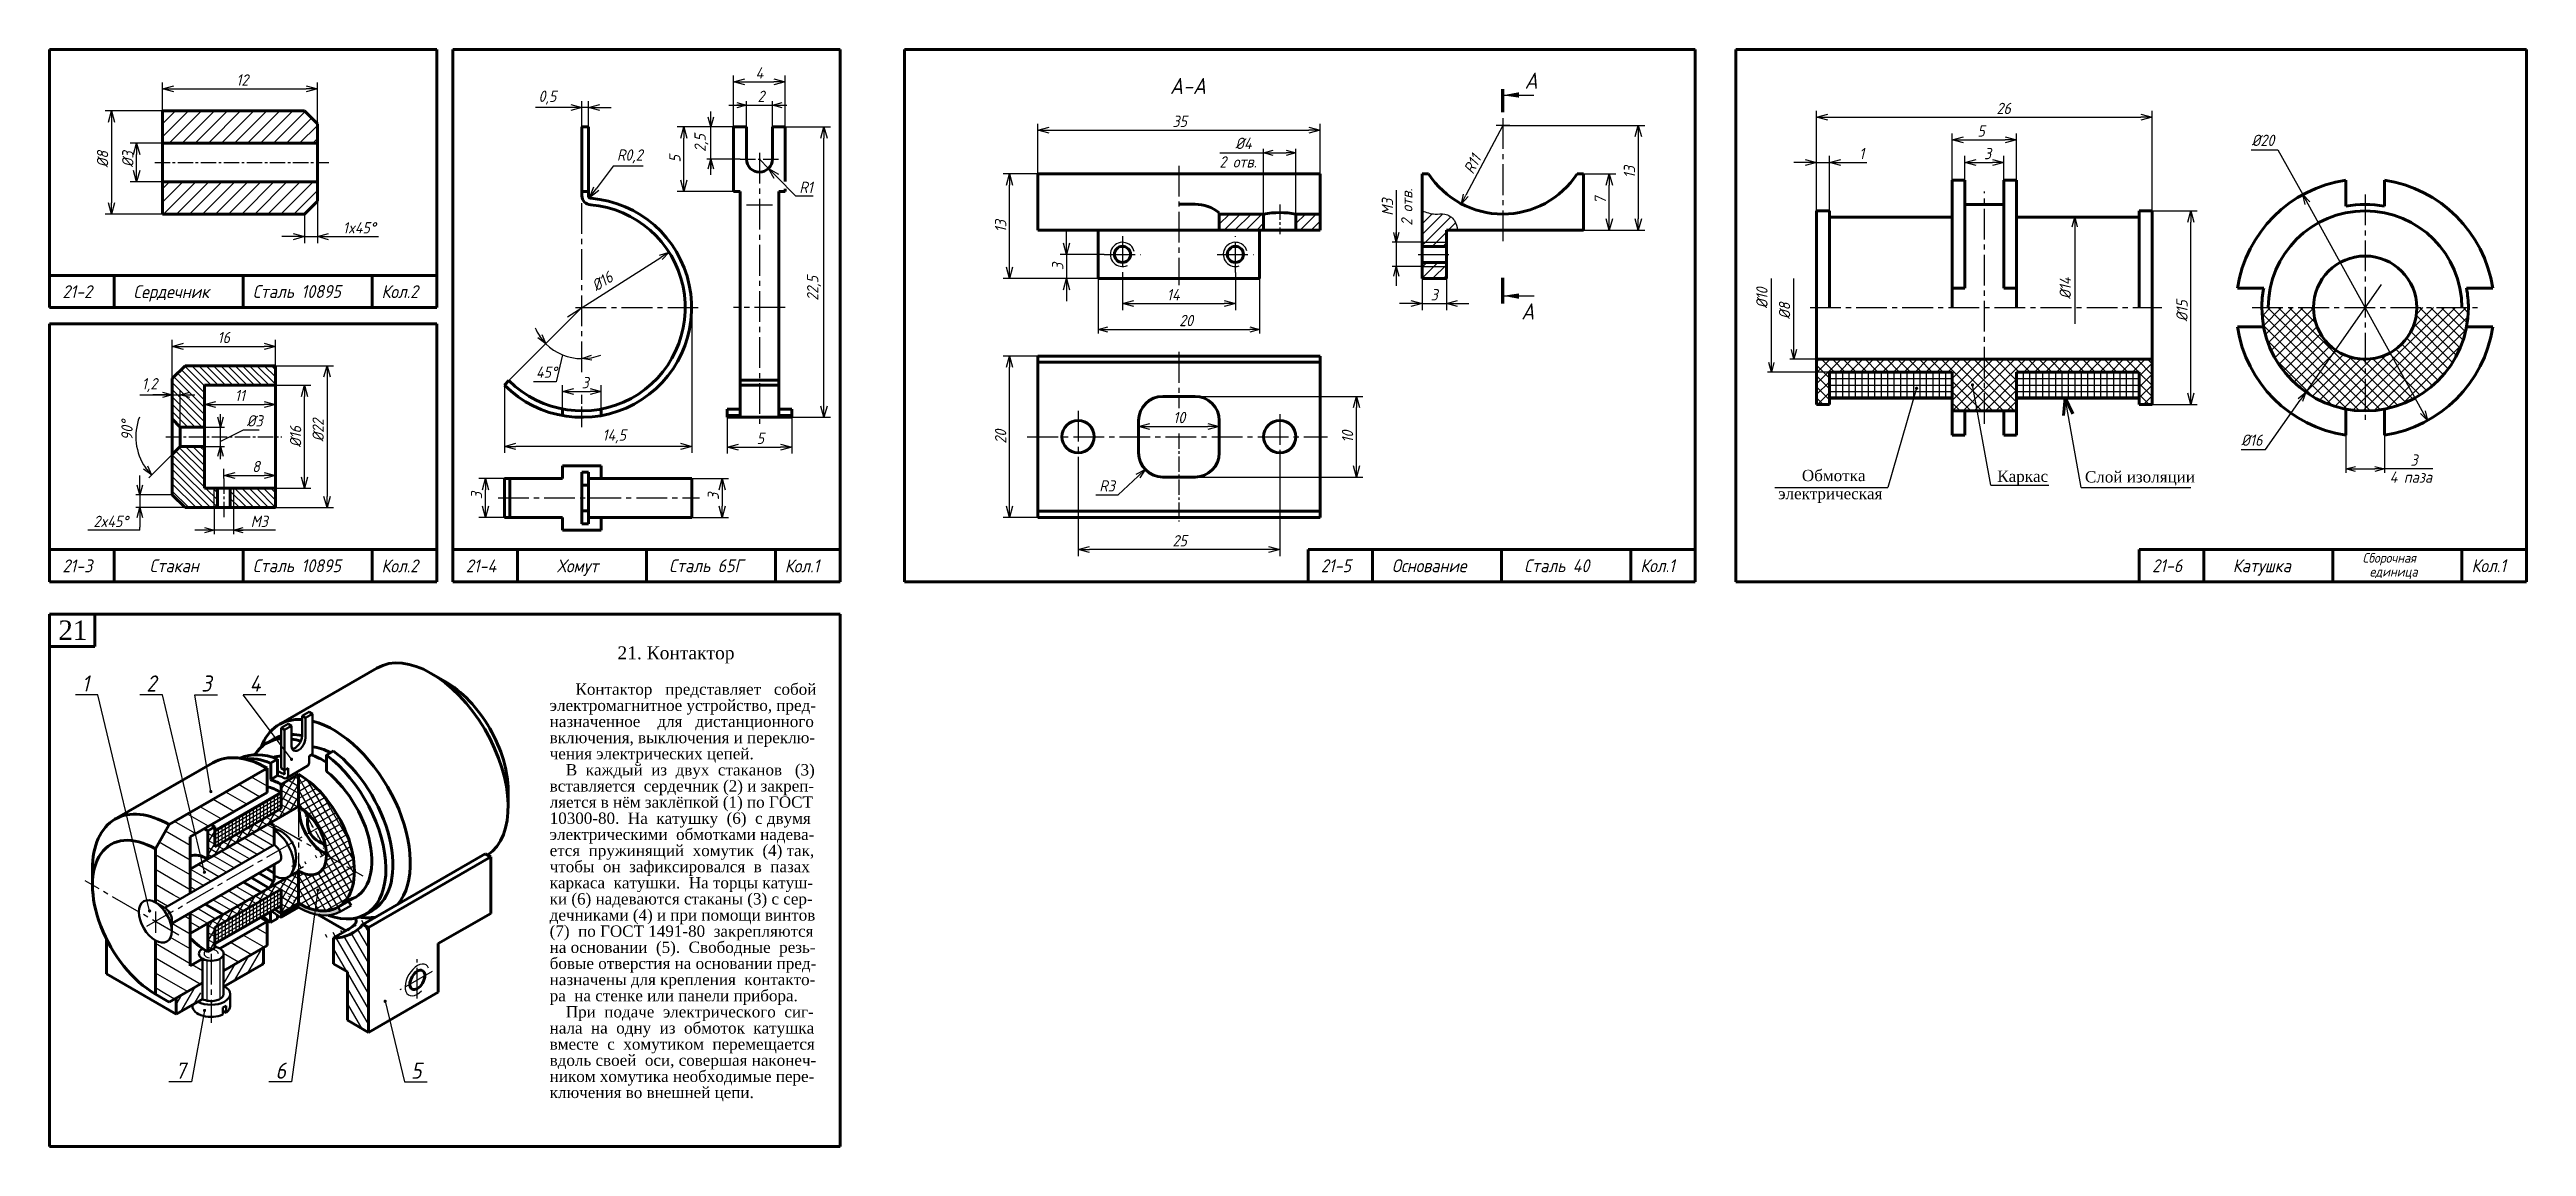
# Model space of a CAD drawing. Header units: millimetres. Extents: x -256 to 512, y 172 to 512.
import ezdxf

# ---------------------------------------------------------------- set-up
doc = ezdxf.new("R2010")
doc.units = ezdxf.units.MM
doc.header["$LTSCALE"] = 0.5
doc.linetypes.add('CENTER2', pattern=[28.575, 19.05, -3.175, 3.175, -3.175])
doc.layers.get('0').update_dxf_attribs({"lineweight": 60})
doc.layers.get('Defpoints').update_dxf_attribs({"color": 5})
doc.styles.get("Standard").update_dxf_attribs({"font": 'isocpeui.ttf', "width": 0.9})
doc.styles.add('стиль1', font='TIMES.TTF')
doc.dimstyles.new('Standart 1', dxfattribs={"dimtxt": 3.5, "dimasz": 3.5, "dimexe": 2, "dimexo": 0, "dimgap": 1, "dimtad": 1, "dimtoh": 1, "dimdec": 0, "dimtxsty": 'Standard', "dimblk": 'OPEN30', "dimcen": 2.5, "dimadec": 0, "dimazin": 0, "dimtfac": 1, "dimtdec": 0, "dimtmove": 0, "dimatfit": 3, "dimldrblk": 'DOTSMALL', "dimfxl": 0, "dimarcsym": 0})
pattern_1 = [(60, (-286, 152), (-1.649778, 0.9525), []), (150, (-286, 152), (-0.9525, -1.649778), [])]

msp = doc.modelspace()

# ---------------------------------------------------------------- texts
at = {"color": 7, "width": 0.9}
for s, height, p in [('А-А', 5, (91.22, 498.19)), ('21-2', 4, (-252, 434.95)), ('Сердечник', 4, (-230, 434.95)), ('Сталь 10895', 4, (-193, 435)), ('Кол.2', 4, (-153.11, 434.95)), ('21-3', 4, (-252, 349.95)), ('Стакан', 4, (-225, 350)), ('Сталь 10895', 4, (-193, 350)), ('Кол.2', 4, (-153.11, 349.95)), ('21-4', 4, (-127, 349.95)), ('Хомут', 4, (-98.74, 349.95)), ('Сталь 65Г', 4, (-64, 350)), ('Кол.1', 4, (-28.11, 349.95)), ('21-5', 4, (138, 350)), ('Основание', 4, (160, 350)), ('Сталь 40', 4, (201, 350)), ('Кол.1', 4, (237, 350)), ('21-6', 4, (395.6, 350)), ('Катушка', 4, (420.6, 350)), ('Сборочная', 3, (460.81, 352.94)), ('Кол.1', 4, (494.6, 350)), ('единица', 3, (462.98, 348.65))]:
    msp.add_text(s, height=height, dxfattribs=at).set_placement(p)
at = {"color": 7, "lineweight": -3, "width": 0.9}
for s, height, p in [('А', 5, (201.13, 499.84)), ('2 отв.', 3.5, (106.57, 475.42)), ('А', 5, (200.09, 428.31)), ('4 паза', 3.5, (469.22, 377.72)), ('1', 5, (-246, 313)), ('2', 5, (-226, 313)), ('3', 5, (-209, 313)), ('4', 5, (-194, 313)), ('7', 5, (-217, 193)), ('6', 5, (-186, 193)), ('5', 5, (-144, 193))]:
    msp.add_text(s, height=height, dxfattribs=at).set_placement(p)
msp.add_text('2 отв.', height=3.5, rotation=90, dxfattribs=at).set_placement((166.37, 457.39))
at = {"color": 7, "lineweight": -3, "style": 'стиль1'}
for s, p in [('Обмотка', (287.05, 378.22)), ('Каркас', (347.6, 378)), ('Слой изоляции', (374.78, 377.81)), ('электрическая', (279.72, 372.61))]:
    msp.add_text(s, height=3.5, dxfattribs=at).set_placement(p)
at = {"color": 7, "lineweight": 30, "style": 'стиль1'}
msp.add_text('21', height=6, dxfattribs=at).set_placement((-253.3, 329.03))
at = {"color": 7, "style": 'стиль1'}
for s, height, p in [('21. Контактор', 4, (-80, 323)), ('Контактор   представляет   собой', 3.5, (-93, 312)), ('электромагнитное устройство, пред-', 3.5, (-101, 307)), ('назначенное    для   дистанционного', 3.5, (-101, 302)), ('включения, выключения и переклю-', 3.5, (-101, 297)), ('чения электрических цепей.', 3.5, (-101, 292)), ('вставляется  сердечник (2) и закреп-', 3.5, (-101, 282)), ('В  каждый  из  двух  стаканов   (3)', 3.5, (-96, 287)), ('ляется в нём заклёпкой (1) по ГОСТ', 3.5, (-101, 277)), ('электрическими  обмотками надева-', 3.5, (-101, 267)), ('10300-80.  На  катушку  (6)  с двумя', 3.5, (-101, 272)), ('ется  пружинящий  хомутик  (4) так,', 3.5, (-101, 262)), ('чтобы  он  зафиксировался  в  пазах', 3.5, (-101, 257)), ('каркаса  катушки.  На торцы катуш-', 3.5, (-101, 252)), ('дечниками (4) и при помощи винтов ', 3.5, (-101, 242)), ('ки (6) надеваются стаканы (3) с сер-', 3.5, (-101, 247)), ('(7)  по ГОСТ 1491-80  закрепляются', 3.5, (-101, 237)), ('на основании  (5).  Свободные  резь-', 3.5, (-101, 232)), ('бовые отверстия на основании пред-', 3.5, (-101, 227)), ('назначены для крепления  контакто-', 3.5, (-101, 222)), ('ра  на стенке или панели прибора.', 3.5, (-101, 217)), ('При  подаче  электрического  сиг-', 3.5, (-96, 212)), ('нала  на  одну  из  обмоток  катушка', 3.5, (-101, 207)), ('вместе  с  хомутиком  перемещается', 3.5, (-101, 202)), ('вдоль своей  оси, совершая наконеч-', 3.5, (-101, 197)), ('ником хомутика необходимые пере-', 3.5, (-101, 192)), ('ключения во внешней цепи.', 3.5, (-101, 187))]:
    msp.add_text(s, height=height, dxfattribs=at).set_placement(p)
at = {"color": 7, "lineweight": -3, "char_height": 3.5, "attachment_point": 5}
for s, insert in [('2', (-35.5, 497.5)), ('%%c4', (114, 482.92)), ('%%c20', (429.95, 483.85)), ('20', (96.25, 428)), ('1,2', (-225, 408)), ('45°', (-102, 412)), ('%%c3', (-192.43, 396.92)), ('%%c16', (426.49, 390.92)), ('3', (476.76, 384.75)), ('R3', (71.74, 376.75)), ('2x45%%d', (-237, 365.75)), ('M3', (-191, 365.75))]:
    msp.add_mtext(s, dxfattribs=dict(at, insert=insert))
for s, insert, rotation in [('2,5', (-53.98, 483.03), 90), ('R11', (184.94, 476.5), 62.18853), ('M3', (158.62, 463.14), 90), ('%%c16', (-84.72, 440.18), 32.48141), ('%%c10', (274.68, 435), 90), ('%%c14', (368.68, 438), 90), ('%%c8', (281.68, 431), 90), ('90°', (-232, 394), 90)]:
    msp.add_mtext(s, dxfattribs=dict(at, insert=insert, rotation=rotation))

# ---------------------------------------------------------------- blocks, each defined once
blk = doc.blocks.new('_Open30')
at = {"color": 0, "linetype": 'ByBlock', "lineweight": -2}
for p, q in [((-1, 0.27), (0, 0)), ((0, 0), (-1, -0.27)), ((0, 0), (-1, 0))]:
    blk.add_line(p, q, dxfattribs=at)
blk = doc.blocks.new('*D55')
at = {"color": 0, "lineweight": -2}
for p, q in [((-97, 398.53), (-97, 408)), ((-85, 398.53), (-85, 408)), ((-93.5, 406), (-88.5, 406))]:
    blk.add_line(p, q, dxfattribs=at)
at = {"layer": 'Defpoints', "color": 0}
for p in [(-85, 406), (-97, 398.53), (-85, 398.53)]:
    blk.add_point(p, dxfattribs=at)
at = {"color": 0, "lineweight": -2, "xscale": 3.5, "yscale": 3.5, "zscale": 3.5, "rotation": 180}
blk.add_blockref('_Open30', (-97, 406), dxfattribs=at)
at = {"color": 0, "lineweight": -2, "xscale": 3.5, "yscale": 3.5, "zscale": 3.5}
blk.add_blockref('_Open30', (-85, 406), dxfattribs=at)
at = {"color": 0, "lineweight": -3, "insert": (-90, 408.75), "char_height": 3.5, "attachment_point": 5}
blk.add_mtext('3', dxfattribs=at)
blk = doc.blocks.new('_DotSmall')
at = {"color": 0, "linetype": 'ByBlock', "const_width": 0.5}
blk.add_lwpolyline([(-0.0625, 0, 1), (0.0625, 0, 1)], format="xyb", close=True, dxfattribs=at)
blk = doc.blocks.new('*D56')
at = {"color": 0, "lineweight": -2}
for p, q in [((-46, 398.53), (-46, 386.75)), ((-26, 398.53), (-26, 386.75)), ((-42.5, 388.75), (-29.5, 388.75))]:
    blk.add_line(p, q, dxfattribs=at)
at = {"layer": 'Defpoints', "color": 0}
for p in [(-46, 398.53), (-26, 398.53), (-26, 388.75)]:
    blk.add_point(p, dxfattribs=at)
at = {"color": 0, "lineweight": -2, "xscale": 3.5, "yscale": 3.5, "zscale": 3.5, "rotation": 180}
blk.add_blockref('_Open30', (-46, 388.75), dxfattribs=at)
at = {"color": 0, "lineweight": -2, "xscale": 3.5, "yscale": 3.5, "zscale": 3.5}
blk.add_blockref('_Open30', (-26, 388.75), dxfattribs=at)
at = {"color": 0, "lineweight": -3, "insert": (-35.7, 391.5), "char_height": 3.5, "attachment_point": 5}
blk.add_mtext('5', dxfattribs=at)
blk = doc.blocks.new('*D57')
at = {"color": 0, "lineweight": -2}
for p, q in [((-57, 379), (-45.56, 379)), ((-47.56, 375.5), (-47.56, 370.5)), ((-57, 367), (-45.56, 367))]:
    blk.add_line(p, q, dxfattribs=at)
at = {"layer": 'Defpoints', "color": 0}
for p in [(-57, 379), (-57, 367), (-47.56, 367)]:
    blk.add_point(p, dxfattribs=at)
at = {"color": 0, "lineweight": -2, "xscale": 3.5, "yscale": 3.5, "zscale": 3.5}
for p, rotation in [((-47.56, 379), 90), ((-47.56, 367), 270)]:
    blk.add_blockref('_Open30', p, dxfattribs=dict(at, rotation=rotation))
at = {"color": 0, "lineweight": -3, "insert": (-50.31, 373.51), "char_height": 3.5, "attachment_point": 5, "rotation": 90}
blk.add_mtext('3', dxfattribs=at)
blk = doc.blocks.new('*D58')
at = {"color": 0, "lineweight": -2}
for p, q in [((-115, 379), (-122.92, 379)), ((-120.92, 370.5), (-120.92, 375.5)), ((-115, 367), (-122.92, 367))]:
    blk.add_line(p, q, dxfattribs=at)
at = {"layer": 'Defpoints', "color": 0}
for p in [(-120.92, 379), (-115, 379), (-115, 367)]:
    blk.add_point(p, dxfattribs=at)
at = {"color": 0, "lineweight": -2, "xscale": 3.5, "yscale": 3.5, "zscale": 3.5}
for p, rotation in [((-120.92, 379), 90), ((-120.92, 367), 270)]:
    blk.add_blockref('_Open30', p, dxfattribs=dict(at, rotation=rotation))
at = {"color": 0, "lineweight": -3, "insert": (-123.67, 373.75), "char_height": 3.5, "attachment_point": 5, "rotation": 90}
blk.add_mtext('3', dxfattribs=at)
blk = doc.blocks.new('*D59')
at = {"color": 0, "lineweight": -2}
for p, q in [((-81.31, 475.8), (-86.57, 468.83)), ((-72.03, 475.8), (-81.31, 475.8))]:
    blk.add_line(p, q, dxfattribs=at)
at = {"layer": 'Defpoints', "color": 0}
for p in [(-88.68, 466.04), (-88.2, 466.68)]:
    blk.add_point(p, dxfattribs=at)
at = {"color": 0, "lineweight": -2, "xscale": 3.5, "yscale": 3.5, "zscale": 3.5, "rotation": 232.9232929376765}
blk.add_blockref('_Open30', (-88.68, 466.04), dxfattribs=at)
at = {"color": 0, "lineweight": -3, "insert": (-76.17, 478.9), "char_height": 3.5, "attachment_point": 5}
blk.add_mtext('R0,2', dxfattribs=at)
blk = doc.blocks.new('*D60')
at = {"color": 0, "lineweight": -2}
for p, q in [((-44, 488), (-61.45, 488)), ((-59.45, 471.5), (-59.45, 484.5)), ((-44, 468), (-61.45, 468))]:
    blk.add_line(p, q, dxfattribs=at)
at = {"layer": 'Defpoints', "color": 0}
for p in [(-59.45, 488), (-44, 488), (-44, 468)]:
    blk.add_point(p, dxfattribs=at)
at = {"color": 0, "lineweight": -2, "xscale": 3.5, "yscale": 3.5, "zscale": 3.5}
for p, rotation in [((-59.45, 488), 90), ((-59.45, 468), 270)]:
    blk.add_blockref('_Open30', p, dxfattribs=dict(at, rotation=rotation))
at = {"color": 0, "lineweight": -3, "insert": (-62.2, 478.15), "char_height": 3.5, "attachment_point": 5, "rotation": 90}
blk.add_mtext('5', dxfattribs=at)
blk = doc.blocks.new('*D61')
at = {"color": 0, "lineweight": -2}
for p, q in [((-36, 478), (-33.2, 475.15)), ((-24.72, 466.53), (-30.74, 472.65)), ((-19.38, 466.53), (-24.72, 466.53))]:
    blk.add_line(p, q, dxfattribs=at)
at = {"layer": 'Defpoints', "color": 0}
for p in [(-36, 478), (-33.2, 475.15)]:
    blk.add_point(p, dxfattribs=at)
at = {"color": 0, "lineweight": -2, "xscale": 3.5, "yscale": 3.5, "zscale": 3.5, "rotation": 134.522689214475}
blk.add_blockref('_Open30', (-33.2, 475.15), dxfattribs=at)
at = {"color": 0, "lineweight": -3, "insert": (-21.55, 469.28), "char_height": 3.5, "attachment_point": 5}
blk.add_mtext('R1', dxfattribs=at)
blk = doc.blocks.new('*D62')
at = {"color": 0, "lineweight": -2}
for p, q in [((-28, 488), (-14, 488)), ((-16, 401.5), (-16, 484.5)), ((-26, 398), (-14, 398))]:
    blk.add_line(p, q, dxfattribs=at)
at = {"layer": 'Defpoints', "color": 0}
for p in [(-28, 488), (-16, 488), (-26, 398)]:
    blk.add_point(p, dxfattribs=at)
at = {"color": 0, "lineweight": -2, "xscale": 3.5, "yscale": 3.5, "zscale": 3.5}
for p, rotation in [((-16, 488), 90), ((-16, 398), 270)]:
    blk.add_blockref('_Open30', p, dxfattribs=dict(at, rotation=rotation))
at = {"color": 0, "lineweight": -3, "insert": (-19.1, 438), "char_height": 3.5, "attachment_point": 5, "rotation": 90}
blk.add_mtext('22,5', dxfattribs=at)
blk = doc.blocks.new('*D63')
at = {"color": 0, "lineweight": -2}
for p, q in [((-44, 488), (-44, 504)), ((-40.5, 502), (-31.5, 502)), ((-28, 488), (-28, 504))]:
    blk.add_line(p, q, dxfattribs=at)
at = {"layer": 'Defpoints', "color": 0}
for p in [(-28, 502), (-44, 488), (-28, 488)]:
    blk.add_point(p, dxfattribs=at)
at = {"color": 0, "lineweight": -2, "xscale": 3.5, "yscale": 3.5, "zscale": 3.5, "rotation": 180}
blk.add_blockref('_Open30', (-44, 502), dxfattribs=at)
at = {"color": 0, "lineweight": -2, "xscale": 3.5, "yscale": 3.5, "zscale": 3.5}
blk.add_blockref('_Open30', (-28, 502), dxfattribs=at)
at = {"color": 0, "lineweight": -3, "insert": (-36, 504.75), "char_height": 3.5, "attachment_point": 5}
blk.add_mtext('4', dxfattribs=at)
blk = doc.blocks.new('*D64')
at = {"color": 0, "lineweight": -2}
for p, q in [((-57, 432), (-57, 387)), ((-115.04, 407.96), (-115.04, 387)), ((-60.5, 389), (-111.54, 389))]:
    blk.add_line(p, q, dxfattribs=at)
at = {"layer": 'Defpoints', "color": 0}
for p in [(-57, 432), (-115.04, 407.96), (-115.04, 389)]:
    blk.add_point(p, dxfattribs=at)
at = {"color": 0, "lineweight": -2, "xscale": 3.5, "yscale": 3.5, "zscale": 3.5, "rotation": 180}
blk.add_blockref('_Open30', (-115.04, 389), dxfattribs=at)
at = {"color": 0, "lineweight": -2, "xscale": 3.5, "yscale": 3.5, "zscale": 3.5}
blk.add_blockref('_Open30', (-57, 389), dxfattribs=at)
at = {"color": 0, "lineweight": -3, "insert": (-81, 392.1), "char_height": 3.5, "attachment_point": 5}
blk.add_mtext('14,5', dxfattribs=at)
blk = doc.blocks.new('*D65')
at = {"color": 0, "lineweight": -2}
for p, q in [((-94.5, 494), (-105.39, 494)), ((-91, 488), (-91, 496)), ((-89, 494), (-91, 494)), ((-89, 488), (-89, 496)), ((-85.5, 494), (-82, 494))]:
    blk.add_line(p, q, dxfattribs=at)
at = {"layer": 'Defpoints', "color": 0}
for p in [(-89, 494), (-91, 488), (-89, 488)]:
    blk.add_point(p, dxfattribs=at)
at = {"color": 0, "lineweight": -2, "xscale": 3.5, "yscale": 3.5, "zscale": 3.5}
blk.add_blockref('_Open30', (-91, 494), dxfattribs=at)
at = {"color": 0, "lineweight": -2, "xscale": 3.5, "yscale": 3.5, "zscale": 3.5, "rotation": 180}
blk.add_blockref('_Open30', (-89, 494), dxfattribs=at)
at = {"color": 0, "lineweight": -3, "insert": (-101.69, 497.1), "char_height": 3.5, "attachment_point": 5}
blk.add_mtext('0,5', dxfattribs=at)
blk = doc.blocks.new('*D66')
at = {"color": 0, "lineweight": -2}
for p, q in [((-177, 461), (-177, 452)), ((-173, 465), (-173, 452)), ((-180.5, 454), (-184, 454)), ((-177, 454), (-173, 454)), ((-169.5, 454), (-154.01, 454))]:
    blk.add_line(p, q, dxfattribs=at)
at = {"layer": 'Defpoints', "color": 0}
for p in [(-177, 461), (-173, 465), (-173, 454)]:
    blk.add_point(p, dxfattribs=at)
at = {"color": 0, "lineweight": -2, "xscale": 3.5, "yscale": 3.5, "zscale": 3.5}
blk.add_blockref('_Open30', (-177, 454), dxfattribs=at)
at = {"color": 0, "lineweight": -2, "xscale": 3.5, "yscale": 3.5, "zscale": 3.5, "rotation": 180}
blk.add_blockref('_Open30', (-173, 454), dxfattribs=at)
at = {"color": 0, "lineweight": -3, "insert": (-160, 456.75), "char_height": 3.5, "attachment_point": 5}
blk.add_mtext('1x45%%d', dxfattribs=at)
blk = doc.blocks.new('*D67')
at = {"color": 0, "lineweight": -2}
for p, q in [((-221, 493), (-221, 501.82)), ((-217.5, 499.82), (-176.5, 499.82)), ((-173, 489), (-173, 501.82))]:
    blk.add_line(p, q, dxfattribs=at)
at = {"layer": 'Defpoints', "color": 0}
for p in [(-173, 499.82), (-221, 493), (-173, 489)]:
    blk.add_point(p, dxfattribs=at)
at = {"color": 0, "lineweight": -2, "xscale": 3.5, "yscale": 3.5, "zscale": 3.5, "rotation": 180}
blk.add_blockref('_Open30', (-221, 499.82), dxfattribs=at)
at = {"color": 0, "lineweight": -2, "xscale": 3.5, "yscale": 3.5, "zscale": 3.5}
blk.add_blockref('_Open30', (-173, 499.82), dxfattribs=at)
at = {"color": 0, "lineweight": -3, "insert": (-196.25, 502.57), "char_height": 3.5, "attachment_point": 5}
blk.add_mtext('12', dxfattribs=at)
blk = doc.blocks.new('*D68')
at = {"color": 0, "lineweight": -2}
for p, q in [((-221, 493), (-238.81, 493)), ((-236.81, 489.5), (-236.81, 464.5)), ((-221, 461), (-238.81, 461))]:
    blk.add_line(p, q, dxfattribs=at)
at = {"layer": 'Defpoints', "color": 0}
for p in [(-221, 493), (-236.81, 461), (-221, 461)]:
    blk.add_point(p, dxfattribs=at)
at = {"color": 0, "lineweight": -2, "xscale": 3.5, "yscale": 3.5, "zscale": 3.5}
for p, rotation in [((-236.81, 493), 90), ((-236.81, 461), 270)]:
    blk.add_blockref('_Open30', p, dxfattribs=dict(at, rotation=rotation))
at = {"color": 0, "lineweight": -3, "insert": (-239.56, 478), "char_height": 3.5, "attachment_point": 5, "rotation": 90}
blk.add_mtext('%%c8', dxfattribs=at)
blk = doc.blocks.new('*D69')
at = {"color": 0, "lineweight": -2}
for p, q in [((-221, 483), (-231, 483)), ((-229, 474.5), (-229, 479.5)), ((-221, 471), (-231, 471))]:
    blk.add_line(p, q, dxfattribs=at)
at = {"layer": 'Defpoints', "color": 0}
for p in [(-229, 483), (-221, 483), (-221, 471)]:
    blk.add_point(p, dxfattribs=at)
at = {"color": 0, "lineweight": -2, "xscale": 3.5, "yscale": 3.5, "zscale": 3.5}
for p, rotation in [((-229, 483), 90), ((-229, 471), 270)]:
    blk.add_blockref('_Open30', p, dxfattribs=dict(at, rotation=rotation))
at = {"color": 0, "lineweight": -3, "insert": (-231.75, 478), "char_height": 3.5, "attachment_point": 5, "rotation": 90}
blk.add_mtext('%%c3', dxfattribs=at)
blk = doc.blocks.new('*D70')
at = {"color": 0, "lineweight": -2}
for p, q in [((-218, 410), (-218, 422)), ((-214.5, 420), (-189.5, 420)), ((-186, 414), (-186, 422))]:
    blk.add_line(p, q, dxfattribs=at)
at = {"layer": 'Defpoints', "color": 0}
for p in [(-186, 420), (-218, 410), (-186, 414)]:
    blk.add_point(p, dxfattribs=at)
at = {"color": 0, "lineweight": -2, "xscale": 3.5, "yscale": 3.5, "zscale": 3.5, "rotation": 180}
blk.add_blockref('_Open30', (-218, 420), dxfattribs=at)
at = {"color": 0, "lineweight": -2, "xscale": 3.5, "yscale": 3.5, "zscale": 3.5}
blk.add_blockref('_Open30', (-186, 420), dxfattribs=at)
at = {"color": 0, "lineweight": -3, "insert": (-202, 422.75), "char_height": 3.5, "attachment_point": 5}
blk.add_mtext('16', dxfattribs=at)
blk = doc.blocks.new('*D71')
at = {"color": 0, "lineweight": -2}
for p, q in [((-186, 414), (-168, 414)), ((-170, 410.5), (-170, 373.5)), ((-186, 370), (-168, 370))]:
    blk.add_line(p, q, dxfattribs=at)
at = {"layer": 'Defpoints', "color": 0}
for p in [(-186, 414), (-186, 370), (-170, 370)]:
    blk.add_point(p, dxfattribs=at)
at = {"color": 0, "lineweight": -2, "xscale": 3.5, "yscale": 3.5, "zscale": 3.5}
for p, rotation in [((-170, 414), 90), ((-170, 370), 270)]:
    blk.add_blockref('_Open30', p, dxfattribs=dict(at, rotation=rotation))
at = {"color": 0, "lineweight": -3, "insert": (-172.75, 394), "char_height": 3.5, "attachment_point": 5, "rotation": 90}
blk.add_mtext('%%c22', dxfattribs=at)
blk = doc.blocks.new('*D72')
at = {"color": 0, "lineweight": -2}
for p, q in [((-186, 408), (-175, 408)), ((-177, 379.5), (-177, 404.5)), ((-186, 376), (-175, 376))]:
    blk.add_line(p, q, dxfattribs=at)
at = {"layer": 'Defpoints', "color": 0}
for p in [(-186, 408), (-177, 408), (-186, 376)]:
    blk.add_point(p, dxfattribs=at)
at = {"color": 0, "lineweight": -2, "xscale": 3.5, "yscale": 3.5, "zscale": 3.5}
for p, rotation in [((-177, 408), 90), ((-177, 376), 270)]:
    blk.add_blockref('_Open30', p, dxfattribs=dict(at, rotation=rotation))
at = {"color": 0, "lineweight": -3, "insert": (-179.75, 392), "char_height": 3.5, "attachment_point": 5, "rotation": 90}
blk.add_mtext('%%c16', dxfattribs=at)
blk = doc.blocks.new('*D73')
at = {"color": 0, "lineweight": -2}
for p, q in [((-208, 400.46), (-208, 404)), ((-204.5, 402), (-189.5, 402)), ((-186, 400.46), (-186, 404))]:
    blk.add_line(p, q, dxfattribs=at)
at = {"layer": 'Defpoints', "color": 0}
for p in [(-208, 400.46), (-186, 402), (-186, 400.46)]:
    blk.add_point(p, dxfattribs=at)
at = {"color": 0, "lineweight": -2, "xscale": 3.5, "yscale": 3.5, "zscale": 3.5, "rotation": 180}
blk.add_blockref('_Open30', (-208, 402), dxfattribs=at)
at = {"color": 0, "lineweight": -2, "xscale": 3.5, "yscale": 3.5, "zscale": 3.5}
blk.add_blockref('_Open30', (-186, 402), dxfattribs=at)
at = {"color": 0, "lineweight": -3, "insert": (-197, 404.75), "char_height": 3.5, "attachment_point": 5}
blk.add_mtext('11', dxfattribs=at)
blk = doc.blocks.new('*D74')
at = {"color": 0, "lineweight": -2}
for p, q in [((-202, 379), (-202, 382)), ((-198.5, 380), (-189.5, 380)), ((-186, 380), (-186, 382))]:
    blk.add_line(p, q, dxfattribs=at)
at = {"layer": 'Defpoints', "color": 0}
for p in [(-202, 379), (-186, 380), (-186, 380)]:
    blk.add_point(p, dxfattribs=at)
at = {"color": 0, "lineweight": -2, "xscale": 3.5, "yscale": 3.5, "zscale": 3.5, "rotation": 180}
blk.add_blockref('_Open30', (-202, 380), dxfattribs=at)
at = {"color": 0, "lineweight": -2, "xscale": 3.5, "yscale": 3.5, "zscale": 3.5}
blk.add_blockref('_Open30', (-186, 380), dxfattribs=at)
at = {"color": 0, "lineweight": -3, "insert": (-192, 382.75), "char_height": 3.5, "attachment_point": 5}
blk.add_mtext('8', dxfattribs=at)
blk = doc.blocks.new('*D39')
at = {"color": 0, "lineweight": -2}
for p, q in [((395.6, 462), (409.6, 462)), ((407.6, 405.5), (407.6, 458.5)), ((395.6, 402), (409.6, 402))]:
    blk.add_line(p, q, dxfattribs=at)
at = {"layer": 'Defpoints', "color": 0}
for p in [(395.6, 462), (407.6, 462), (395.6, 402)]:
    blk.add_point(p, dxfattribs=at)
at = {"color": 0, "lineweight": -2, "xscale": 3.5, "yscale": 3.5, "zscale": 3.5}
for p, rotation in [((407.6, 462), 90), ((407.6, 402), 270)]:
    blk.add_blockref('_Open30', p, dxfattribs=dict(at, rotation=rotation))
at = {"color": 0, "lineweight": -3, "insert": (404.85, 431), "char_height": 3.5, "attachment_point": 5, "rotation": 90}
blk.add_mtext('%%c15', dxfattribs=at)
blk = doc.blocks.new('*D40')
at = {"color": 0, "lineweight": -2}
for p, q in [((291.6, 462), (291.6, 493)), ((395.6, 462), (395.6, 493)), ((295.1, 491), (392.1, 491))]:
    blk.add_line(p, q, dxfattribs=at)
at = {"layer": 'Defpoints', "color": 0}
for p in [(395.6, 491), (291.6, 462), (395.6, 462)]:
    blk.add_point(p, dxfattribs=at)
at = {"color": 0, "lineweight": -2, "xscale": 3.5, "yscale": 3.5, "zscale": 3.5, "rotation": 180}
blk.add_blockref('_Open30', (291.6, 491), dxfattribs=at)
at = {"color": 0, "lineweight": -2, "xscale": 3.5, "yscale": 3.5, "zscale": 3.5}
blk.add_blockref('_Open30', (395.6, 491), dxfattribs=at)
at = {"color": 0, "lineweight": -3, "insert": (349.6, 493.75), "char_height": 3.5, "attachment_point": 5}
blk.add_mtext('26', dxfattribs=at)
blk = doc.blocks.new('*D41')
at = {"color": 0, "lineweight": -2}
for p, q in [((337.6, 471.55), (337.6, 479)), ((341.1, 477), (346.1, 477)), ((349.6, 471.55), (349.6, 479))]:
    blk.add_line(p, q, dxfattribs=at)
at = {"layer": 'Defpoints', "color": 0}
for p in [(349.6, 477), (337.6, 471.55), (349.6, 471.55)]:
    blk.add_point(p, dxfattribs=at)
at = {"color": 0, "lineweight": -2, "xscale": 3.5, "yscale": 3.5, "zscale": 3.5, "rotation": 180}
blk.add_blockref('_Open30', (337.6, 477), dxfattribs=at)
at = {"color": 0, "lineweight": -2, "xscale": 3.5, "yscale": 3.5, "zscale": 3.5}
blk.add_blockref('_Open30', (349.6, 477), dxfattribs=at)
at = {"color": 0, "lineweight": -3, "insert": (344.6, 479.75), "char_height": 3.5, "attachment_point": 5}
blk.add_mtext('3', dxfattribs=at)
blk = doc.blocks.new('*D42')
at = {"color": 0, "lineweight": -2}
for p, q in [((333.6, 471.55), (333.6, 486)), ((337.1, 484), (350.1, 484)), ((353.6, 471.55), (353.6, 486))]:
    blk.add_line(p, q, dxfattribs=at)
at = {"layer": 'Defpoints', "color": 0}
for p in [(353.6, 484), (333.6, 471.55), (353.6, 471.55)]:
    blk.add_point(p, dxfattribs=at)
at = {"color": 0, "lineweight": -2, "xscale": 3.5, "yscale": 3.5, "zscale": 3.5, "rotation": 180}
blk.add_blockref('_Open30', (333.6, 484), dxfattribs=at)
at = {"color": 0, "lineweight": -2, "xscale": 3.5, "yscale": 3.5, "zscale": 3.5}
blk.add_blockref('_Open30', (353.6, 484), dxfattribs=at)
at = {"color": 0, "lineweight": -3, "insert": (342.6, 486.75), "char_height": 3.5, "attachment_point": 5}
blk.add_mtext('5', dxfattribs=at)
blk = doc.blocks.new('*D43')
at = {"color": 0, "lineweight": -2}
for p, q in [((288.1, 477), (284.6, 477)), ((291.6, 477), (291.6, 479)), ((291.6, 477), (295.6, 477)), ((295.6, 462), (295.6, 479)), ((299.1, 477), (307.17, 477))]:
    blk.add_line(p, q, dxfattribs=at)
at = {"layer": 'Defpoints', "color": 0}
for p in [(291.6, 477), (291.6, 477), (295.6, 462)]:
    blk.add_point(p, dxfattribs=at)
at = {"color": 0, "lineweight": -2, "xscale": 3.5, "yscale": 3.5, "zscale": 3.5}
blk.add_blockref('_Open30', (291.6, 477), dxfattribs=at)
at = {"color": 0, "lineweight": -2, "xscale": 3.5, "yscale": 3.5, "zscale": 3.5, "rotation": 180}
blk.add_blockref('_Open30', (295.6, 477), dxfattribs=at)
at = {"color": 0, "lineweight": -3, "insert": (305.6, 479.75), "char_height": 3.5, "attachment_point": 5}
blk.add_mtext('1', dxfattribs=at)
blk = doc.blocks.new('*D44')
at = {"color": 0, "lineweight": -2}
for p, q in [((50.25, 417), (39.5, 417)), ((41.5, 370.5), (41.5, 413.5)), ((50.25, 367), (39.5, 367))]:
    blk.add_line(p, q, dxfattribs=at)
at = {"layer": 'Defpoints', "color": 0}
for p in [(41.5, 417), (50.25, 417), (50.25, 367)]:
    blk.add_point(p, dxfattribs=at)
at = {"color": 0, "lineweight": -2, "xscale": 3.5, "yscale": 3.5, "zscale": 3.5}
for p, rotation in [((41.5, 417), 90), ((41.5, 367), 270)]:
    blk.add_blockref('_Open30', p, dxfattribs=dict(at, rotation=rotation))
at = {"color": 0, "lineweight": -3, "insert": (38.75, 392), "char_height": 3.5, "attachment_point": 5, "rotation": 90}
blk.add_mtext('20', dxfattribs=at)
blk = doc.blocks.new('*D45')
at = {"color": 0, "lineweight": -2}
for p, q in [((62.75, 384), (62.75, 355)), ((125.25, 387), (125.25, 355)), ((121.75, 357), (66.25, 357))]:
    blk.add_line(p, q, dxfattribs=at)
at = {"layer": 'Defpoints', "color": 0}
for p in [(62.75, 384), (125.25, 387), (62.75, 357)]:
    blk.add_point(p, dxfattribs=at)
at = {"color": 0, "lineweight": -2, "xscale": 3.5, "yscale": 3.5, "zscale": 3.5, "rotation": 180}
blk.add_blockref('_Open30', (62.75, 357), dxfattribs=at)
at = {"color": 0, "lineweight": -2, "xscale": 3.5, "yscale": 3.5, "zscale": 3.5}
blk.add_blockref('_Open30', (125.25, 357), dxfattribs=at)
at = {"color": 0, "lineweight": -3, "insert": (94.25, 359.75), "char_height": 3.5, "attachment_point": 5}
blk.add_mtext('25', dxfattribs=at)
blk = doc.blocks.new('*D46')
at = {"color": 0, "lineweight": -2}
for p, q in [((99, 404.5), (151, 404.5)), ((149, 383), (149, 401)), ((99, 379.5), (151, 379.5))]:
    blk.add_line(p, q, dxfattribs=at)
at = {"layer": 'Defpoints', "color": 0}
for p in [(99, 404.5), (149, 404.5), (99, 379.5)]:
    blk.add_point(p, dxfattribs=at)
at = {"color": 0, "lineweight": -2, "xscale": 3.5, "yscale": 3.5, "zscale": 3.5}
for p, rotation in [((149, 404.5), 90), ((149, 379.5), 270)]:
    blk.add_blockref('_Open30', p, dxfattribs=dict(at, rotation=rotation))
at = {"color": 0, "lineweight": -3, "insert": (146.25, 392), "char_height": 3.5, "attachment_point": 5, "rotation": 90}
blk.add_mtext('10', dxfattribs=at)
blk = doc.blocks.new('*D47')
at = {"color": 0, "lineweight": -2}
for p, q in [((219.37, 473.5), (229.37, 473.5)), ((227.37, 459.5), (227.37, 470)), ((219.37, 456), (229.37, 456))]:
    blk.add_line(p, q, dxfattribs=at)
at = {"layer": 'Defpoints', "color": 0}
for p in [(219.37, 473.5), (227.37, 473.5), (219.37, 456)]:
    blk.add_point(p, dxfattribs=at)
at = {"color": 0, "lineweight": -2, "xscale": 3.5, "yscale": 3.5, "zscale": 3.5}
for p, rotation in [((227.37, 473.5), 90), ((227.37, 456), 270)]:
    blk.add_blockref('_Open30', p, dxfattribs=dict(at, rotation=rotation))
at = {"color": 0, "lineweight": -3, "insert": (224.6, 465.25), "char_height": 3.5, "attachment_point": 5, "rotation": 90}
blk.add_mtext('7', dxfattribs=at)
blk = doc.blocks.new('*D48')
at = {"color": 0, "lineweight": -2}
for p, q in [((169.37, 441), (169.37, 431.25)), ((176.87, 441), (176.87, 431.25)), ((165.87, 433.25), (162.37, 433.25)), ((169.37, 433.25), (176.87, 433.25)), ((180.37, 433.25), (183.87, 433.25))]:
    blk.add_line(p, q, dxfattribs=at)
at = {"layer": 'Defpoints', "color": 0}
for p in [(169.37, 441), (176.87, 441), (176.87, 433.25)]:
    blk.add_point(p, dxfattribs=at)
at = {"color": 0, "lineweight": -2, "xscale": 3.5, "yscale": 3.5, "zscale": 3.5}
blk.add_blockref('_Open30', (169.37, 433.25), dxfattribs=at)
at = {"color": 0, "lineweight": -2, "xscale": 3.5, "yscale": 3.5, "zscale": 3.5, "rotation": 180}
blk.add_blockref('_Open30', (176.87, 433.25), dxfattribs=at)
at = {"color": 0, "lineweight": -3, "insert": (173.12, 436), "char_height": 3.5, "attachment_point": 5}
blk.add_mtext('3', dxfattribs=at)
blk = doc.blocks.new('*D49')
at = {"color": 0, "lineweight": -2}
for p, q in [((76.5, 442.87), (76.5, 431.25)), ((111.5, 442.87), (111.5, 431.25)), ((80, 433.25), (108, 433.25))]:
    blk.add_line(p, q, dxfattribs=at)
at = {"layer": 'Defpoints', "color": 0}
for p in [(76.5, 442.87), (111.5, 442.87), (111.5, 433.25)]:
    blk.add_point(p, dxfattribs=at)
at = {"color": 0, "lineweight": -2, "xscale": 3.5, "yscale": 3.5, "zscale": 3.5, "rotation": 180}
blk.add_blockref('_Open30', (76.5, 433.25), dxfattribs=at)
at = {"color": 0, "lineweight": -2, "xscale": 3.5, "yscale": 3.5, "zscale": 3.5}
blk.add_blockref('_Open30', (111.5, 433.25), dxfattribs=at)
at = {"color": 0, "lineweight": -3, "insert": (92.25, 436), "char_height": 3.5, "attachment_point": 5}
blk.add_mtext('14', dxfattribs=at)
blk = doc.blocks.new('*D50')
at = {"color": 0, "lineweight": -2}
for p, q in [((50.25, 473.5), (39.5, 473.5)), ((41.5, 444.5), (41.5, 470)), ((69, 441), (39.5, 441))]:
    blk.add_line(p, q, dxfattribs=at)
at = {"layer": 'Defpoints', "color": 0}
for p in [(41.5, 473.5), (50.25, 473.5), (69, 441)]:
    blk.add_point(p, dxfattribs=at)
at = {"color": 0, "lineweight": -2, "xscale": 3.5, "yscale": 3.5, "zscale": 3.5}
for p, rotation in [((41.5, 473.5), 90), ((41.5, 441), 270)]:
    blk.add_blockref('_Open30', p, dxfattribs=dict(at, rotation=rotation))
at = {"color": 0, "lineweight": -3, "insert": (38.75, 457.25), "char_height": 3.5, "attachment_point": 5, "rotation": 90}
blk.add_mtext('13', dxfattribs=at)
blk = doc.blocks.new('*D51')
at = {"color": 0, "lineweight": -2}
for p, q in [((50.25, 473.5), (50.25, 489)), ((53.75, 487), (134.25, 487)), ((137.75, 473.5), (137.75, 489))]:
    blk.add_line(p, q, dxfattribs=at)
at = {"layer": 'Defpoints', "color": 0}
for p in [(137.75, 487), (50.25, 473.5), (137.75, 473.5)]:
    blk.add_point(p, dxfattribs=at)
at = {"color": 0, "lineweight": -2, "xscale": 3.5, "yscale": 3.5, "zscale": 3.5, "rotation": 180}
blk.add_blockref('_Open30', (50.25, 487), dxfattribs=at)
at = {"color": 0, "lineweight": -2, "xscale": 3.5, "yscale": 3.5, "zscale": 3.5}
blk.add_blockref('_Open30', (137.75, 487), dxfattribs=at)
at = {"color": 0, "lineweight": -3, "insert": (94.25, 489.75), "char_height": 3.5, "attachment_point": 5}
blk.add_mtext('35', dxfattribs=at)
blk = doc.blocks.new('*D52')
at = {"color": 0, "lineweight": -2}
for p, q in [((194.37, 488.5), (238.37, 488.5)), ((236.37, 485), (236.37, 459.5)), ((219.37, 456), (238.37, 456))]:
    blk.add_line(p, q, dxfattribs=at)
at = {"layer": 'Defpoints', "color": 0}
for p in [(194.37, 488.5), (219.37, 456), (236.37, 456)]:
    blk.add_point(p, dxfattribs=at)
at = {"color": 0, "lineweight": -2, "xscale": 3.5, "yscale": 3.5, "zscale": 3.5}
for p, rotation in [((236.37, 488.5), 90), ((236.37, 456), 270)]:
    blk.add_blockref('_Open30', p, dxfattribs=dict(at, rotation=rotation))
at = {"color": 0, "lineweight": -3, "insert": (233.62, 474), "char_height": 3.5, "attachment_point": 5, "rotation": 90}
blk.add_mtext('13', dxfattribs=at)
blk = doc.blocks.new('*D53')
at = {"color": 0, "lineweight": -2}
for p, q in [((59.19, 452), (59.19, 455.5)), ((70.87, 448.5), (57.19, 448.5)), ((59.19, 448.5), (59.19, 441)), ((69, 441), (57.19, 441)), ((59.19, 437.5), (59.19, 434))]:
    blk.add_line(p, q, dxfattribs=at)
at = {"layer": 'Defpoints', "color": 0}
for p in [(70.87, 448.5), (59.19, 441), (69, 441)]:
    blk.add_point(p, dxfattribs=at)
at = {"color": 0, "lineweight": -2, "xscale": 3.5, "yscale": 3.5, "zscale": 3.5}
for p, rotation in [((59.19, 448.5), 270), ((59.19, 441), 90)]:
    blk.add_blockref('_Open30', p, dxfattribs=dict(at, rotation=rotation))
at = {"color": 0, "lineweight": -3, "insert": (56.44, 444.75), "char_height": 3.5, "attachment_point": 5, "rotation": 90}
blk.add_mtext('3', dxfattribs=at)
blk = doc.blocks.new('*D54')
at = {"color": 0, "lineweight": -2}
for p, q in [((81.5, 392), (81.5, 397.18)), ((85, 395.18), (103, 395.18)), ((106.5, 392), (106.5, 397.18))]:
    blk.add_line(p, q, dxfattribs=at)
at = {"layer": 'Defpoints', "color": 0}
for p in [(81.5, 392), (106.5, 395.18), (106.5, 392)]:
    blk.add_point(p, dxfattribs=at)
at = {"color": 0, "lineweight": -2, "xscale": 3.5, "yscale": 3.5, "zscale": 3.5, "rotation": 180}
blk.add_blockref('_Open30', (81.5, 395.18), dxfattribs=at)
at = {"color": 0, "lineweight": -2, "xscale": 3.5, "yscale": 3.5, "zscale": 3.5}
blk.add_blockref('_Open30', (106.5, 395.18), dxfattribs=at)
at = {"color": 0, "lineweight": -3, "insert": (94.09, 397.93), "char_height": 3.5, "attachment_point": 5}
blk.add_mtext('10', dxfattribs=at)

# ---------------------------------------------------------------- dimensions: what is measured, and where the dimension line sits
at = {"color": 7, "lineweight": -3}
for base, p1, p2, text, picture, middle in [((-28, 502), (-44, 488), (-28, 488), '4', '*D63', (-36, 502)), ((-173, 499.82), (-221, 493), (-173, 489), '12', '*D67', (-196.25, 499.82)), ((-89, 494), (-91, 488), (-89, 488), '0,5', '*D65', (-101.69, 494)), ((137.75, 487), (50.25, 473.5), (137.75, 473.5), '35', '*D51', (94.25, 487)), ((395.6, 491), (291.6, 462), (395.6, 462), '26', '*D40', (349.6, 491)), ((353.6, 484), (333.6, 471.55), (353.6, 471.55), '5', '*D42', (342.6, 484)), ((291.6, 477), (295.6, 462), (291.6, 477), '1', '*D43', (305.6, 477)), ((349.6, 477), (337.6, 471.55), (349.6, 471.55), '3', '*D41', (344.6, 477)), ((-173, 454), (-177, 461), (-173, 465), '1x45%%d', '*D66', (-160, 454)), ((111.5, 433.25), (76.5, 442.87), (111.5, 442.87), '14', '*D49', (92.25, 433.25)), ((176.87, 433.25), (169.37, 441), (176.87, 441), '3', '*D48', (173.12, 433.25)), ((-115.04, 389), (-57, 432), (-115.04, 407.96), '14,5', '*D64', (-81, 389)), ((-186, 420), (-218, 410), (-186, 414), '16', '*D70', (-202, 420)), ((-186, 402), (-208, 400.46), (-186, 400.46), '11', '*D73', (-197, 402)), ((-85, 406), (-97, 398.53), (-85, 398.53), '3', '*D55', (-90, 406)), ((106.5, 395.18), (81.5, 392), (106.5, 392), '10', '*D54', (94.09, 395.18)), ((-26, 388.75), (-46, 398.53), (-26, 398.53), '5', '*D56', (-35.7, 388.75)), ((-186, 380), (-202, 379), (-186, 380), '8', '*D74', (-192, 380)), ((62.75, 357), (125.25, 387), (62.75, 384), '25', '*D45', (94.25, 357))]:
    dim = msp.add_linear_dim(base=base, p1=p1, p2=p2, text=text, dimstyle='Standart 1', dxfattribs=at)
    dim.commit()
    dim.dimension.update_dxf_attribs({"geometry": picture, "text_midpoint": middle, "dimtype": 160})
for base, p1, p2, text, picture, middle in [((-236.81, 461), (-221, 493), (-221, 461), '%%c8', '*D68', (-236.81, 478)), ((-59.45, 488), (-44, 468), (-44, 488), '5', '*D60', (-59.45, 478.15)), ((-16, 488), (-26, 398), (-28, 488), '22,5', '*D62', (-16, 438)), ((236.37, 456), (194.37, 488.5), (219.37, 456), '13', '*D52', (236.37, 474)), ((-229, 483), (-221, 471), (-221, 483), '%%c3', '*D69', (-229, 478)), ((41.5, 473.5), (69, 441), (50.25, 473.5), '13', '*D50', (41.5, 457.25)), ((227.37, 473.5), (219.37, 456), (219.37, 473.5), '7', '*D47', (227.37, 465.25)), ((407.6, 462), (395.6, 402), (395.6, 462), '%%c15', '*D39', (407.6, 431)), ((59.19, 441), (70.87, 448.5), (69, 441), '3', '*D53', (59.19, 444.75)), ((41.5, 417), (50.25, 367), (50.25, 417), '20', '*D44', (41.5, 392)), ((-170, 370), (-186, 414), (-186, 370), '%%c22', '*D71', (-170, 394)), ((-177, 408), (-186, 376), (-186, 408), '%%c16', '*D72', (-177, 392)), ((149, 404.5), (99, 379.5), (99, 404.5), '10', '*D46', (149, 392)), ((-120.92, 379), (-115, 367), (-115, 379), '3', '*D58', (-120.92, 373.75)), ((-47.56, 367), (-57, 379), (-57, 367), '3', '*D57', (-47.56, 373.51))]:
    dim = msp.add_linear_dim(base=base, p1=p1, p2=p2, angle=90, text=text, dimstyle='Standart 1', dxfattribs=at)
    dim.commit()
    dim.dimension.update_dxf_attribs({"geometry": picture, "text_midpoint": middle, "dimtype": 160})
for center, mpoint, text, picture, middle in [((-88.2, 466.68), (-88.68, 466.04), 'R0,2', '*D59', (-76.17, 475.8)), ((-36, 478), (-33.2, 475.15), 'R1', '*D61', (-21.55, 466.53))]:
    dim = msp.add_radius_dim(center=center, mpoint=mpoint, text=text, dimstyle='Standart 1', dxfattribs=at)
    dim.commit()
    dim.dimension.update_dxf_attribs({"geometry": picture, "text_midpoint": middle, "dimtype": 164})

# ---------------------------------------------------------------- hatches: boundary and pattern name
at = {"lineweight": -3}
h = msp.add_hatch(dxfattribs=at)
h.set_pattern_fill('ANSI31', scale=0.9, style=0)
h.set_pattern_definition([(45, (-286, 327), (-2.020558, 2.020558), [])])
h.paths.add_polyline_path([(-173, 483), (-173, 489), (-177, 493), (-221, 493), (-221, 483)])
h.paths.add_polyline_path([(-177, 461), (-173, 465), (-173, 471), (-221, 471), (-221, 461)])
h = msp.add_hatch(dxfattribs=at)
h.set_pattern_fill('ANSI31', scale=0.75, style=0)
h.set_pattern_definition([(45, (-21, 327), (-1.683798, 1.683798), [])])
h.paths.add_polyline_path([(120.25, 456), (120.25, 461), (106.5, 461), (106.5, 456)])
h.paths.add_polyline_path([(137.75, 456), (137.75, 461), (130.25, 461), (130.25, 456)])
h = msp.add_hatch(dxfattribs=at)
h.set_pattern_fill('ANSI31', scale=0.75, style=0)
h.set_pattern_definition([(45, (-25.6273, 327), (-1.683798, 1.683798), [])])
edge = h.paths.add_edge_path()
edge.add_line((176.87, 456), (180.37, 456))
edge.add_spline(control_points=[(180.37, 456), (180.16, 457.06), (179.72, 459.32), (176.61, 461.43), (172.97, 460.69), (170.69, 461.52), (169.37, 462)], knot_values=[0, 0, 0, 0, 3.162278, 6.767829, 9.767829, 13.890935, 13.890935, 13.890935, 13.890935], degree=3, periodic=0)
edge.add_line((169.37, 462), (169.37, 452.25))
edge.add_line((169.37, 452.25), (176.87, 452.25))
edge.add_line((176.87, 452.25), (176.87, 456))
h.paths.add_polyline_path([(169.37, 452.25), (169.37, 451), (176.87, 451), (176.87, 452.25)])
h.paths.add_polyline_path([(176.87, 444.75), (176.87, 446), (169.37, 446), (169.37, 444.75)])
h.paths.add_polyline_path([(176.87, 441), (176.87, 444.75), (169.37, 444.75), (169.37, 441)])
h = msp.add_hatch(dxfattribs=at)
h.set_pattern_fill('ANSI37', scale=0.75, style=0)
h.set_pattern_definition([(45, (246.6025, 317), (-1.683798, 1.683798), []), (135, (246.6025, 317), (-1.683798, -1.683798), [])])
h.paths.add_polyline_path([(461.6, 416, -0.414214), (445.6, 432), (429.6, 432, 0.414214), (461.6, 400)])
h.paths.add_polyline_path([(493.6, 432), (477.6, 432, -0.414214), (461.6, 416), (461.6, 400, 0.414214)])
h = msp.add_hatch(dxfattribs=at)
h.set_pattern_fill('ANSI37', scale=0.75, style=0)
h.set_pattern_definition([(45, (240.6025, 317), (-1.683798, 1.683798), []), (135, (240.6025, 317), (-1.683798, -1.683798), [])])
h.paths.add_polyline_path([(333.6, 400), (343.6, 400), (343.6, 416), (291.6, 416), (291.6, 402), (295.6, 402), (295.6, 412), (333.6, 412)])
h.paths.add_polyline_path([(353.6, 412), (391.6, 412), (391.6, 402), (395.6, 402), (395.6, 416), (343.6, 416), (343.6, 400), (353.6, 400)])
h = msp.add_hatch(dxfattribs=at)
h.set_pattern_fill('ANSI31', color=256, scale=0.5, angle=90, style=0)
h.paths.add_polyline_path([(-186, 414), (-214, 414), (-218, 410), (-218, 405), (-215.5, 405), (-215.5, 395), (-208, 395), (-208, 408), (-186, 408)])
h.paths.add_polyline_path([(-208, 389), (-215.5, 389), (-218, 386.5), (-218, 374), (-214, 370), (-205, 370), (-205, 376), (-208, 376)])
h.paths.add_polyline_path([(-186, 376), (-199, 376), (-199, 370), (-186, 370)])
h.paths.add_polyline_path([(-199, 376), (-200, 376), (-200, 370), (-199, 370)])
h.paths.add_polyline_path([(-204, 376), (-205, 376), (-205, 370.07), (-204.93, 370), (-204, 370)])
h.paths.add_polyline_path([(-215.5, 405), (-218, 405), (-218, 397.5), (-215.5, 395)])
h = msp.add_hatch(dxfattribs=at)
h.set_pattern_fill('ANSI37', scale=0.6, angle=15, style=0)
h.set_pattern_definition(pattern_1)
h.paths.add_polyline_path([(-178.83, 287.37), (-184.24, 284.22), (-184.24, 276.73), (-204.81, 264.86), (-204.81, 271.11), (-206.98, 269.86), (-206.98, 261.11), (-187.71, 272.24), (-178.82, 277.35)])
h = msp.add_hatch(dxfattribs=at)
h.set_pattern_fill('ANSI37', scale=0.6, angle=75, style=0)
h.set_pattern_definition([(120, (-286, 152), (-1.649778, -0.9525), []), (210, (-286, 152), (0.9525, -1.649778), [])])
edge = h.paths.add_edge_path()
edge.add_line((-170.15, 262.35), (-161.51, 257.36))
edge.add_ellipse((-178.83, 267.37), major_axis=(12.25, -21.21), ratio=0.57735, start_angle=404.94828, end_angle=495)
edge.add_line((-178.83, 287.37), (-178.82, 277.35))
edge.add_ellipse((-178.81, 267.35), major_axis=(6.12, -10.61), ratio=0.57735, start_angle=405, end_angle=495.06824, ccw=False)
edge = h.paths.add_edge_path()
edge.add_ellipse((-178.83, 267.37), major_axis=(12.25, -21.21), ratio=0.57735, start_angle=315, end_angle=404.94828)
edge.add_line((-161.51, 257.36), (-170.15, 262.35))
edge.add_ellipse((-178.81, 267.35), major_axis=(6.12, -10.61), ratio=0.57735, start_angle=315.05027, end_angle=405, ccw=False)
edge.add_line((-178.8, 257.34), (-178.83, 257.33))
edge.add_line((-178.83, 257.33), (-178.83, 247.37))
h = msp.add_hatch(dxfattribs=at)
h.set_pattern_fill('ANSI37', scale=0.6, angle=15, style=0)
h.set_pattern_definition(pattern_1)
edge = h.paths.add_edge_path()
edge.add_line((-178.83, 257.33), (-187.71, 252.24))
edge.add_line((-187.71, 252.24), (-206.98, 241.12))
edge.add_line((-206.98, 241.12), (-206.98, 232.36))
edge.add_ellipse((-206.98, 251.11), major_axis=(11.48, -19.89), ratio=0.57735, start_angle=315, end_angle=315.00617)
edge.add_line((-206.97, 232.36), (-204.81, 233.61))
edge.add_line((-204.81, 233.61), (-204.81, 239.86))
edge.add_line((-204.81, 239.86), (-184.24, 251.73))
edge.add_line((-184.24, 251.73), (-184.24, 244.25))
edge.add_line((-184.24, 244.25), (-178.83, 247.37))
edge.add_line((-178.83, 247.37), (-178.83, 257.33))
msp.add_hatch(color=7).paths.add_polyline_path([(-184.24, 243), (-184.24, 244.25), (-178.83, 247.37), (-178.83, 246.12)])
h = msp.add_hatch(color=7)
edge = h.paths.add_edge_path()
edge.add_ellipse((-178.83, 267.37), major_axis=(13.01, -22.54), ratio=0.57735, start_angle=315, end_angle=360)
edge.add_line((-165.82, 244.84), (-166.58, 246.16))
edge.add_ellipse((-178.83, 267.37), major_axis=(12.25, -21.21), ratio=0.57735, start_angle=315, end_angle=360, ccw=False)
edge.add_line((-178.83, 247.37), (-178.83, 246.12))
h = msp.add_hatch(dxfattribs=at)
h.set_pattern_fill('ANSI31', scale=0.75, angle=75, style=0)
h.set_pattern_definition([(120, (-286, 152), (-2.062223, -1.190625), [])])
edge = h.paths.add_edge_path()
edge.add_line((-157.18, 239.87), (-158.87, 240.85))
edge.add_ellipse((-178.83, 267.37), major_axis=(16.84, -29.17), ratio=0.57735, start_angle=342.03569, end_angle=371.94427, ccw=False)
edge.add_line((-168, 236.63), (-168, 228.62))
edge.add_line((-168, 228.62), (-163.67, 226.12))
edge.add_line((-163.67, 226.12), (-163.67, 211.12))
edge.add_line((-163.67, 211.12), (-159.53, 208.73))
edge.add_line((-159.53, 208.73), (-158.68, 213.66))
edge.add_arc((-158.65, 213.86), 0.2, 180, 260.22919, ccw=False)
edge.add_arc((-158.65, 213.86), 0.2, 0, 180, ccw=False)
edge.add_arc((-158.65, 213.86), 0.2, -99.77081, 0, ccw=False)
edge.add_line((-158.68, 213.66), (-159.53, 208.73))
edge.add_line((-159.53, 208.73), (-157.18, 207.37))
edge.add_line((-157.18, 207.37), (-157.18, 239.87))

# ---------------------------------------------------------------- linework, layer by layer
at = {"color": 7, "lineweight": 60}
for p, q in [((-256, 512), (-256, 432)), ((-136, 512), (-256, 512)), ((-136, 432), (-136, 512)), ((-11, 512), (-131, 512)), ((-131, 512), (-131, 347)), ((-11, 347), (-11, 512)), ((9, 347), (9, 512)), ((9, 512), (254, 512)), ((254, 512), (254, 347)), ((266.6, 347), (266.6, 512)), ((266.6, 512), (511.6, 512)), ((511.6, 512), (511.6, 347)), ((-177, 493), (-221, 493)), ((-221, 493), (-221, 461)), ((-177, 493), (-173, 489)), ((-173, 465), (-173, 489)), ((-91, 466.68), (-91, 488)), ((-91, 488), (-89, 488)), ((-89, 488), (-89, 466.68)), ((-44, 488), (-44, 468)), ((-44, 488), (-40, 488)), ((-40, 488), (-40, 478)), ((-32, 488), (-28, 488)), ((-32, 488), (-32, 478)), ((-28, 488), (-28, 471.13)), ((-221, 483), (-173, 483)), ((-221, 471), (-173, 471)), ((-28, 468.82), (-28, 468)), ((50.25, 456), (50.25, 473.5)), ((50.25, 473.5), (137.75, 473.5)), ((137.75, 473.5), (137.75, 456)), ((169.37, 473.5), (169.37, 441)), ((171.32, 473.5), (169.37, 473.5)), ((219.37, 473.5), (217.42, 473.5)), ((219.37, 456), (219.37, 473.5)), ((333.6, 471.55), (337.6, 471.55)), ((333.6, 432), (333.6, 471.55)), ((337.6, 438), (337.6, 471.55)), ((349.6, 471.55), (353.6, 471.55)), ((349.6, 438), (349.6, 471.55)), ((353.6, 432), (353.6, 471.55)), ((455.6, 463.43), (455.6, 471.55)), ((467.6, 471.55), (467.6, 463.43)), ((-221, 461), (-177, 461)), ((-177, 461), (-173, 465)), ((-89, 468), (-91, 468)), ((-44, 468), (-42, 468)), ((-42, 468), (-42, 398)), ((-30, 398), (-30, 468)), ((-28, 468), (-30, 468)), ((94, 464.05), (99, 464.05)), ((106.5, 461.37), (106.5, 456)), ((106.5, 461), (120.25, 461)), ((120.25, 456), (120.25, 461)), ((130.25, 461), (137.75, 461)), ((130.25, 456), (130.25, 461)), ((291.6, 402), (291.6, 462)), ((291.6, 462), (295.6, 462)), ((295.6, 462), (295.6, 432)), ((349.6, 464), (337.6, 464)), ((391.6, 462), (395.6, 462)), ((391.6, 462), (391.6, 432)), ((395.6, 462), (395.6, 402)), ((137.75, 456), (50.25, 456)), ((69, 441), (69, 456)), ((119, 441), (119, 456)), ((176.87, 456), (219.37, 456)), ((176.87, 441), (176.87, 456)), ((295.6, 460), (333.6, 460)), ((353.6, 460), (391.6, 460)), ((169.37, 451), (176.87, 451)), ((169.37, 446), (176.87, 446)), ((-136, 442), (-256, 442)), ((-236, 442), (-236, 432)), ((-196, 442), (-196, 432)), ((-156, 442), (-156, 432)), ((69, 441), (119, 441)), ((169.37, 441), (176.87, 441)), ((337.6, 438), (333.6, 438)), ((353.6, 438), (349.6, 438)), ((422.06, 438), (430.17, 438)), ((501.15, 438), (493.03, 438)), ((-256, 432), (-136, 432)), ((-256, 427), (-256, 347)), ((-136, 427), (-256, 427)), ((-136, 347), (-136, 427)), ((430.17, 426), (422.06, 426)), ((493.03, 426), (501.15, 426)), ((50.25, 367), (50.25, 417)), ((50.25, 417), (137.75, 417)), ((137.75, 415.06), (50.25, 415.06)), ((137.75, 417), (137.75, 367)), ((291.6, 416), (395.6, 416)), ((-214, 414), (-218, 410)), ((-218, 374), (-218, 410)), ((-214, 414), (-186, 414)), ((-208, 376), (-208, 408)), ((-186, 408), (-208, 408)), ((-186, 414), (-186, 370)), ((-113.63, 409.37), (-115.04, 407.95)), ((-42, 409.48), (-30, 409.48)), ((-42, 408), (-30, 408)), ((295.6, 402), (295.6, 412)), ((295.6, 412), (333.6, 412)), ((333.6, 392.45), (333.6, 412)), ((353.6, 392.45), (353.6, 412)), ((353.6, 412), (391.6, 412)), ((391.6, 412), (391.6, 402)), ((-97, 398.53), (-97, 400.57)), ((-85, 398.53), (-85, 400.57)), ((-46, 400.57), (-42, 400.57)), ((-46, 400.57), (-46, 398)), ((-26, 400.57), (-30, 400.57)), ((-26, 400.57), (-26, 398)), ((89, 404.5), (99, 404.5)), ((291.6, 402), (295.6, 402)), ((353.6, 400), (333.6, 400)), ((337.6, 392.45), (337.6, 400)), ((349.6, 392.45), (349.6, 400)), ((391.6, 402), (395.6, 402)), ((455.6, 400.57), (455.6, 392.45)), ((467.6, 392.45), (467.6, 400.57)), ((-215.5, 395), (-218, 397.5)), ((-215.5, 389), (-215.5, 395)), ((-208, 395), (-215.5, 395)), ((-46, 398.53), (-42, 398.53)), ((-46, 398), (-26, 398)), ((-26, 398.53), (-30, 398.53)), ((81.5, 387), (81.5, 397)), ((106.5, 397), (106.5, 387)), ((337.6, 392.45), (333.6, 392.45)), ((353.6, 392.45), (349.6, 392.45)), ((-215.5, 389), (-218, 386.5)), ((-208, 389), (-215.5, 389)), ((-97, 379), (-115, 379)), ((-115, 379), (-115, 367)), ((-113.34, 379), (-113.34, 367)), ((-97, 379), (-97, 383)), ((-97, 383), (-85, 383)), ((-91, 381), (-89, 381)), ((-91, 381), (-91, 365)), ((-91, 377), (-89, 377)), ((-89, 365), (-89, 381)), ((-57, 379), (-89, 379)), ((-85, 379), (-85, 383)), ((-57, 379), (-57, 367)), ((99, 379.5), (89, 379.5)), ((-218, 374), (-214, 370)), ((-186, 370), (-214, 370)), ((-186, 376), (-208, 376)), ((-204, 370), (-204, 376)), ((-200, 370), (-200, 376)), ((-89, 369), (-91, 369)), ((137.75, 368.94), (50.25, 368.94)), ((-115, 367), (-97, 367)), ((-97, 367), (-97, 363)), ((-97, 363), (-85, 363)), ((-89, 365), (-91, 365)), ((-89, 367), (-57, 367)), ((-85, 367), (-85, 363)), ((137.75, 367), (50.25, 367)), ((-136, 357), (-256, 357)), ((-236, 357), (-236, 347)), ((-196, 357), (-196, 347)), ((-156, 357), (-156, 347)), ((-11, 357), (-131, 357)), ((-111, 357), (-111, 347)), ((-71, 357), (-71, 347)), ((-31, 357), (-31, 347)), ((254, 357), (134, 357)), ((134, 357), (134, 347)), ((154, 357), (154, 347)), ((194, 357), (194, 347)), ((234, 357), (234, 347)), ((511.6, 357), (391.6, 357)), ((391.6, 357), (391.6, 347)), ((411.6, 357), (411.6, 347)), ((451.6, 357), (451.6, 347)), ((491.6, 357), (491.6, 347)), ((-256, 347), (-136, 347)), ((-131, 347), (-11, 347)), ((254, 347), (9, 347)), ((511.6, 347), (266.6, 347)), ((-256, 172), (-256, 337)), ((-256, 337), (-11, 337)), ((-242, 327), (-242, 337)), ((-11, 337), (-11, 172)), ((-256, 327), (-242, 327)), ((-154.53, 320.29), (-184.84, 302.79)), ((-133.36, 316.12), (-137.69, 318.62)), ((-186.57, 298.25), (-189.18, 296.75)), ((-187.49, 290.83), (-185.32, 292.08)), ((-185.32, 292.08), (-185.32, 286.98)), ((-170.17, 293.33), (-168, 294.58)), ((-170.15, 293.34), (-170.15, 288.24)), ((-205.41, 290.92), (-235.72, 273.42)), ((-188.57, 289.25), (-218.88, 271.75)), ((-188.57, 281.75), (-188.57, 289.25)), ((-187.47, 290.84), (-187.47, 285.74)), ((-187.47, 285.74), (-185.31, 286.99)), ((-184.24, 284.22), (-178.83, 287.37)), ((-184.24, 276.73), (-184.24, 284.22)), ((-178.83, 287.37), (-178.82, 277.35)), ((-212.39, 268), (-188.57, 281.75)), ((-204.81, 264.86), (-184.24, 276.73)), ((-187.71, 272.24), (-178.82, 277.35)), ((-113.88, 282.37), (-113.88, 277.37)), ((-223.21, 264.25), (-218.88, 271.75)), ((-212.39, 257.99), (-187.71, 272.24)), ((-206.98, 269.86), (-204.81, 271.11)), ((-206.98, 261.11), (-206.98, 269.86)), ((-204.81, 271.11), (-204.81, 264.86)), ((-187.71, 272.24), (-186.41, 271.49)), ((-186.41, 271.49), (-186.41, 270.01)), ((-186.41, 265.5), (-186.41, 270.01)), ((-223.21, 264.25), (-223.21, 247.63)), ((-212.39, 268), (-212.39, 250.5)), ((-120.98, 262.73), (-158.87, 240.85)), ((-119.29, 261.75), (-157.18, 239.87)), ((-120.98, 262.73), (-119.29, 261.75)), ((-119.29, 244.25), (-119.29, 261.75)), ((-242.7, 258), (-242.7, 253)), ((-187.71, 252.24), (-178.8, 257.34)), ((-187.71, 252.24), (-186.41, 254.49)), ((-186.41, 259.4), (-186.41, 255.93)), ((-186.41, 255.93), (-186.41, 254.49)), ((-178.83, 257.33), (-178.83, 247.37)), ((-187.71, 252.24), (-212.39, 237.99)), ((-204.81, 239.86), (-184.24, 251.73)), ((-184.24, 251.73), (-184.24, 244.24)), ((-184.24, 244.25), (-178.83, 247.37)), ((-212.39, 244.44), (-212.39, 228)), ((-206.98, 241.11), (-206.98, 232.36)), ((-204.81, 233.61), (-204.81, 239.86)), ((-188.57, 241.75), (-203.19, 233.31)), ((-188.57, 234.25), (-188.57, 241.75)), ((-187.5, 241.38), (-187.5, 244.85)), ((-187.49, 241.4), (-185.35, 242.63)), ((-185.35, 242.63), (-185.35, 243.68)), ((-164.11, 238.88), (-172.33, 243.62)), ((-163.67, 239.13), (-168, 236.63)), ((-157.18, 239.87), (-158.87, 240.85)), ((-155.93, 245.19), (-157.92, 244.06)), ((-157.18, 207.37), (-157.18, 239.87)), ((-135.53, 234.87), (-119.29, 244.25)), ((-238.37, 225.5), (-238.37, 236.36)), ((-223.21, 235.86), (-223.21, 219.25)), ((-223.21, 235.86), (-223.21, 235.86)), ((-206.98, 232.36), (-204.81, 233.61)), ((-202.07, 226.46), (-188.57, 234.25)), ((-189.65, 233.62), (-189.65, 228.62)), ((-168, 228.62), (-168, 236.63)), ((-135.53, 219.87), (-135.53, 234.87)), ((-216.72, 213), (-238.37, 225.5)), ((-218.88, 216.75), (-208.6, 222.69)), ((-208.6, 230.19), (-212.39, 228)), ((-202.07, 221.46), (-189.65, 228.62)), ((-168, 228.62), (-163.67, 226.12)), ((-163.67, 226.12), (-163.67, 211.12)), ((-218.88, 216.75), (-223.21, 219.25)), ((-216.72, 218), (-216.72, 213)), ((-216.72, 213), (-210.01, 216.87)), ((-210.01, 216.87), (-208.6, 217.7)), ((-157.18, 207.37), (-135.53, 219.87)), ((-163.67, 211.12), (-157.18, 207.37)), ((-11, 172), (-256, 172))]:
    msp.add_line(p, q, dxfattribs=at)
at = {"color": 7, "lineweight": 80}
for p, q in [((194.37, 492.61), (194.37, 499.72)), ((194.39, 433.24), (194.37, 441.24))]:
    msp.add_line(p, q, dxfattribs=at)
at = {"color": 7, "lineweight": -3}
for p, q in [((-51.06, 473.13), (-51.06, 492.75)), ((-45.5, 494.75), (-27.5, 494.75)), ((-40, 488), (-40, 496)), ((-32, 488), (-32, 496)), ((194.37, 497.82), (204.02, 497.82)), ((-44, 488), (-52.31, 488)), ((194.37, 488.5), (182.94, 466.83)), ((-42, 478), (-52.31, 478)), ((106.71, 480), (120.25, 480)), ((120.25, 461), (120.25, 481.25)), ((123.25, 480), (127.25, 480)), ((130.25, 461), (130.25, 481.25)), ((426.31, 480.93), (434.59, 480.93)), ((434.59, 480.93), (442.27, 467.02)), ((161.37, 468.43), (161.37, 438.75)), ((-40, 463.88), (-32, 463.88)), ((480.93, 396.98), (442.27, 467.02)), ((371.6, 457), (371.6, 427)), ((-95.44, 429.17), (-66.54, 447.57)), ((169.37, 452.25), (160.12, 452.25)), ((169.37, 452.25), (176.87, 452.25)), ((69, 441), (69, 424)), ((119, 441), (119, 424)), ((169.37, 444.75), (160.12, 444.75)), ((169.37, 444.75), (176.87, 444.75)), ((277.6, 415), (277.6, 441)), ((284.6, 419), (284.6, 441)), ((466.59, 439.12), (443.23, 405.8)), ((-91, 432), (-113.63, 409.37)), ((194.41, 435.67), (204.06, 435.67)), ((72, 425.25), (116, 425.25)), ((-97.05, 417.39), (-99, 409)), ((291.6, 416), (283.35, 416)), ((-99, 409), (-106, 409)), ((295.6, 412), (276.35, 412)), ((295.6, 410), (333.6, 410)), ((295.6, 408), (333.6, 408)), ((297.6, 412), (297.6, 404)), ((299.6, 412), (299.6, 404)), ((301.6, 412), (301.6, 404)), ((303.6, 412), (303.6, 404)), ((305.6, 412), (305.6, 404)), ((307.6, 412), (307.6, 404)), ((309.6, 412), (309.6, 404)), ((311.6, 412), (311.6, 404)), ((313.6, 412), (313.6, 404)), ((322.6, 407), (313.67, 376.3)), ((315.6, 412), (315.6, 404)), ((317.6, 412), (317.6, 404)), ((319.6, 412), (319.6, 404)), ((321.6, 412), (321.6, 404)), ((323.6, 412), (323.6, 404)), ((325.6, 412), (325.6, 404)), ((327.6, 412), (327.6, 404)), ((329.6, 412), (329.6, 404)), ((331.6, 412), (331.6, 404)), ((345.6, 377), (339.92, 408.04)), ((353.6, 410), (391.6, 410)), ((353.6, 408), (391.6, 408)), ((355.6, 412), (355.6, 404)), ((357.6, 412), (357.6, 404)), ((359.6, 412), (359.6, 404)), ((361.6, 412), (361.6, 404)), ((363.6, 412), (363.6, 404)), ((365.6, 412), (365.6, 404)), ((367.6, 412), (367.6, 404)), ((369.6, 412), (369.6, 404)), ((371.6, 412), (371.6, 404)), ((373.6, 412), (373.6, 404)), ((375.6, 412), (375.6, 404)), ((377.6, 412), (377.6, 404)), ((379.6, 412), (379.6, 404)), ((381.6, 412), (381.6, 404)), ((383.6, 412), (383.6, 404)), ((385.6, 412), (385.6, 404)), ((387.6, 412), (387.6, 404)), ((389.6, 412), (389.6, 404)), ((-228, 405), (-211, 405)), ((-221, 405), (-224, 405)), ((-215.5, 395), (-215.5, 406.25)), ((295.6, 406), (333.6, 406)), ((353.6, 406), (391.6, 406)), ((373.6, 376.3), (368.6, 404)), ((430.76, 388), (441.51, 403.34)), ((-208, 395), (-201.75, 395)), ((-203, 385), (-203, 399)), ((-196, 394), (-203, 390.5)), ((-191, 394), (-196, 394)), ((455.6, 392.45), (455.6, 380.75)), ((467.6, 392.45), (467.6, 380.75)), ((-218, 386.5), (-225.24, 379.26)), ((-208, 389), (-201.75, 389)), ((423.22, 388), (430.76, 388)), ((-228, 377), (-228, 380)), ((75.17, 374), (81.35, 379.81)), ((278.67, 376.3), (313.67, 376.3)), ((345.6, 377), (363.6, 377)), ((373.6, 376.3), (407.6, 376.3)), ((458.6, 382), (464.6, 382)), ((482.61, 382), (467.6, 382)), ((-218, 374), (-229.25, 374)), ((-214, 370), (-229.25, 370)), ((-228, 374), (-228, 370)), ((-205, 370), (-205, 376)), ((-205, 370), (-205, 361.75)), ((-199, 376), (-199, 370)), ((-199, 370), (-199, 361.75)), ((68.25, 374), (75.17, 374)), ((-228, 363), (-244.12, 363)), ((-228, 367), (-228, 364)), ((-228, 363), (-228, 364)), ((-186, 363), (-211, 363)), ((-241, 312), (-248, 312)), ((-225, 245), (-241, 312)), ((-221, 312), (-228, 312)), ((-208, 257), (-221, 312)), ((-206, 282), (-211, 312)), ((-211, 312), (-204, 312)), ((-181, 292), (-196, 312)), ((-189, 312), (-196, 312)), ((-190.9, 280.4), (-197.4, 284.15)), ((-188.57, 283.64), (-193.43, 286.45)), ((-188.57, 288.22), (-189.46, 288.74)), ((-202.81, 273.53), (-209.3, 277.28)), ((-198.84, 275.82), (-205.34, 279.57)), ((-204.81, 268.61), (-184.24, 280.48)), ((-204.81, 267.36), (-184.24, 279.23)), ((-204.81, 266.11), (-184.24, 277.98)), ((-194.87, 278.11), (-201.37, 281.86)), ((-192.9, 276.73), (-192.9, 271.73)), ((-191.82, 277.36), (-191.82, 272.36)), ((-190.74, 277.98), (-190.74, 272.98)), ((-189.65, 278.61), (-189.65, 273.61)), ((-188.57, 279.23), (-188.57, 274.23)), ((-187.49, 279.86), (-187.49, 274.86)), ((-186.41, 280.48), (-186.41, 275.48)), ((-185.32, 281.11), (-185.32, 276.11)), ((-212.39, 265.31), (-220.05, 269.73)), ((-211.72, 269.51), (-217.24, 272.7)), ((-206.78, 271.24), (-213.27, 274.99)), ((-210.75, 268.95), (-211.72, 269.51)), ((-203.73, 270.48), (-203.73, 265.48)), ((-202.65, 271.11), (-202.65, 266.11)), ((-201.56, 271.73), (-201.56, 266.73)), ((-200.48, 272.36), (-200.48, 267.36)), ((-199.4, 272.98), (-199.4, 267.98)), ((-198.31, 273.61), (-198.31, 268.61)), ((-197.23, 274.23), (-197.23, 269.23)), ((-196.15, 274.86), (-196.15, 269.86)), ((-195.07, 275.48), (-195.07, 270.48)), ((-193.98, 276.11), (-193.98, 271.11)), ((-186.86, 265.24), (-193.35, 268.98)), ((-186.41, 267.73), (-190.96, 270.36)), ((-186.41, 270.48), (-188.58, 271.73)), ((-219.45, 260.22), (-223.21, 262.4)), ((-220.32, 265.31), (-222.03, 266.3)), ((-212.39, 260.73), (-220.32, 265.31)), ((-198.77, 258.36), (-205.25, 262.11)), ((-196.38, 259.74), (-202.87, 263.48)), ((-194, 261.11), (-200.49, 264.86)), ((-191.62, 262.49), (-198.11, 266.23)), ((-189.24, 263.86), (-195.73, 267.61)), ((-218.57, 255.13), (-223.21, 257.81)), ((-212.39, 256.15), (-219.45, 260.22)), ((-212.39, 251.56), (-218.57, 255.13)), ((-205.91, 254.24), (-212.39, 257.98)), ((-208.29, 252.87), (-212.39, 255.23)), ((-203.53, 255.61), (-210.02, 259.36)), ((-201.15, 256.99), (-207.63, 260.73)), ((-217.69, 250.04), (-223.21, 253.23)), ((-219.4, 246.45), (-223.21, 248.65)), ((-215.43, 248.74), (-217.69, 250.04)), ((-210.67, 251.49), (-212.39, 252.48)), ((-204.6, 242.49), (-210.19, 245.71)), ((-199.84, 245.24), (-205.42, 248.46)), ((-204.81, 238.61), (-184.24, 250.48)), ((-204.81, 237.36), (-184.24, 249.23)), ((-204.81, 236.11), (-184.24, 247.98)), ((-197.46, 246.61), (-203.03, 249.83)), ((-195.08, 247.98), (-200.65, 251.2)), ((-192.69, 249.36), (-198.26, 252.58)), ((-193.98, 246.11), (-193.98, 241.11)), ((-192.9, 246.73), (-192.9, 241.73)), ((-191.82, 247.36), (-191.82, 242.36)), ((-190.74, 247.98), (-190.74, 242.98)), ((-189.65, 248.61), (-189.65, 243.61)), ((-188.57, 249.23), (-188.57, 244.23)), ((-187.49, 249.86), (-187.49, 244.86)), ((-186.41, 250.48), (-186.41, 245.48)), ((-185.32, 251.11), (-185.32, 246.11)), ((-172.81, 251.46), (-181, 192)), ((-223.21, 244.84), (-223.21, 238.18)), ((-212.39, 237.82), (-218.11, 241.12)), ((-212.39, 242.4), (-214.16, 243.42)), ((-206.98, 241.11), (-212.39, 244.23)), ((-209.36, 239.74), (-212.39, 241.48)), ((-211.75, 238.36), (-212.39, 238.73)), ((-203.73, 240.48), (-203.73, 235.48)), ((-202.65, 241.11), (-202.65, 236.11)), ((-201.56, 241.73), (-201.56, 236.73)), ((-200.48, 242.36), (-200.48, 237.36)), ((-199.4, 242.98), (-199.4, 237.98)), ((-198.31, 243.61), (-198.31, 238.61)), ((-197.23, 244.23), (-197.23, 239.23)), ((-196.15, 244.86), (-196.15, 239.86)), ((-195.07, 245.48), (-195.07, 240.48)), ((-188.57, 237.81), (-191.98, 239.78)), ((-212.39, 228.65), (-223.21, 234.9)), ((-209.3, 222.28), (-223.21, 230.32)), ((-212.39, 233.23), (-218.51, 236.77)), ((-197.39, 229.16), (-202.07, 231.86)), ((-193.42, 231.45), (-199.92, 235.2)), ((-198.68, 223.42), (-194.35, 230.91)), ((-189.45, 233.74), (-195.95, 237.49)), ((-194.56, 225.8), (-190.23, 233.29)), ((-219.59, 223.64), (-223.21, 225.74)), ((-213.27, 219.99), (-219.59, 223.64)), ((-208.6, 226.46), (-211.82, 228.33)), ((-207.24, 229.68), (-207.24, 217.19)), ((-203.27, 230.14), (-203.27, 217.65)), ((-202.07, 222.32), (-198.48, 228.53)), ((-201.36, 226.87), (-202.07, 227.27)), ((-190.43, 228.18), (-189.65, 229.52)), ((-220.23, 219.43), (-223.21, 221.15)), ((-217.24, 217.7), (-220.23, 219.43)), ((-216.72, 215.99), (-214.98, 219.01)), ((-215.18, 213.89), (-210.85, 221.39)), ((-211.05, 216.29), (-209.14, 219.59)), ((-152, 217), (-146, 192)), ((-207.96, 214.16), (-212, 192)), ((-212, 192), (-219, 192)), ((-181, 192), (-188, 192)), ((-146, 192), (-139, 192))]:
    msp.add_line(p, q, dxfattribs=at)
at = {"color": 7, "linetype": 'CENTER2', "lineweight": -3}
for p, q in [((196.58, 488.5), (192.31, 488.5)), ((194.37, 490.72), (194.37, 452)), ((-36, 480), (-36, 396)), ((94, 476), (94, 439)), ((-91, 412), (-91, 464.67)), ((343.6, 396), (343.6, 468)), ((461.6, 467.07), (461.6, 396.7)), ((76.5, 454.12), (76.5, 442.87)), ((111.5, 442.87), (111.5, 454.12)), ((70.87, 448.5), (82.12, 448.5)), ((105.87, 448.5), (117.12, 448.5)), ((168.12, 448.5), (178.12, 448.5)), ((-93, 432), (-55, 432)), ((-28, 432), (-44, 432)), ((289.6, 432), (398.6, 432)), ((426.61, 432), (497.17, 432)), ((94, 418.25), (94, 400.89)), ((62.75, 400), (62.75, 384)), ((47, 392), (140, 392)), ((125.25, 399), (125.25, 387)), ((-117, 373), (-54.59, 373)), ((-178.82, 277.35), (-178.8, 257.34)), ((-225.81, 240.25), (-172.69, 270.88)), ((-186.02, 271.51), (-158.91, 255.86)), ((-215.89, 237.52), (-244.97, 254.31)), ((-205.89, 231.75), (-205.89, 210.31)), ((-137.43, 226.28), (-147.4, 220.52)), ((-142.02, 217.87), (-142.02, 230.04))]:
    msp.add_line(p, q, dxfattribs=at)
at = {"color": 7, "linetype": 'CENTER2', "lineweight": -3, "ltscale": 0.5}
for p, q in [((-223.42, 477), (-169.46, 477)), ((-42, 478), (-30, 478)), ((125.25, 464), (125.25, 454.75)), ((-91, 395), (-91, 405)), ((-220, 392), (-184, 392)), ((94, 393.02), (94, 365.75)), ((-202, 379), (-202, 367))]:
    msp.add_line(p, q, dxfattribs=at)
at = {"color": 7, "lineweight": 120}
for p, q in [((295.6, 404), (333.6, 404)), ((353.6, 404), (391.6, 404))]:
    msp.add_line(p, q, dxfattribs=at)
at = {"color": 7}
for p, q in [((368.6, 404), (368.1, 398.56)), ((368.6, 404), (370.98, 399.08)), ((-204.93, 370), (-205, 370.07)), ((-170.15, 262.54), (-171.25, 263.17)), ((-190.31, 250.73), (-195.88, 253.95)), ((-187.93, 252.11), (-193.49, 255.32)), ((-186.63, 254.11), (-191.11, 256.69)), ((-186.41, 256.73), (-188.73, 258.07)), ((-202.22, 243.86), (-207.8, 247.08)), ((-163.33, 248.04), (-161.18, 249.28)), ((-188.23, 241.95), (-188.57, 241.75)), ((-185.32, 243.62), (-185.35, 243.61)), ((-203.19, 233.24), (-203.25, 233.27))]:
    msp.add_line(p, q, dxfattribs=at)
at = {"color": 7, "lineweight": 50}
for p, q in [((-184.24, 301.75), (-182.08, 303)), ((-183.16, 301.12), (-184.24, 301.75)), ((-184.24, 301.75), (-184.24, 289.25)), ((-180.99, 302.37), (-183.16, 301.12)), ((-183.16, 301.12), (-183.16, 287.8)), ((-180.99, 302.37), (-182.08, 303)), ((-180.99, 302.37), (-180.99, 296.12)), ((-177.75, 305.5), (-175.58, 306.75)), ((-176.66, 304.87), (-177.75, 305.5)), ((-177.75, 299.25), (-177.75, 305.5)), ((-174.5, 306.12), (-176.66, 304.87)), ((-176.66, 298.62), (-176.66, 304.87)), ((-175.58, 306.75), (-174.5, 306.12)), ((-174.5, 293.62), (-174.5, 306.12)), ((-174.5, 293.62), (-175.58, 293)), ((-175.58, 293), (-175.58, 290.92)), ((-184.24, 289.25), (-183.16, 288.62)), ((-183.16, 288.62), (-182.08, 289.25)), ((-182.52, 286.19), (-176.03, 289.94)), ((-182.08, 287.17), (-182.08, 289.25)), ((-186.41, 265.5), (-220.27, 245.95)), ((-218.11, 241.15), (-184.86, 260.29)), ((-223.21, 247.63), (-220.27, 245.95)), ((-184.24, 243), (-178.83, 246.12)), ((-178.83, 246.12), (-178.83, 247.37)), ((-163.33, 248.04), (-166.58, 246.16)), ((-165.82, 244.84), (-166.58, 246.16)), ((-165.82, 244.84), (-162.57, 246.71)), ((-162.57, 246.71), (-163.33, 248.04)), ((-218.1, 242.09), (-218.12, 238.86)), ((-184.24, 243), (-184.24, 244.25)), ((-202.07, 219.26), (-202.07, 231.75)), ((-208.6, 230.19), (-208.6, 217.69)), ((-211.72, 215.89), (-211.72, 215.51)), ((-202.29, 215.05), (-201.3, 215.63)), ((-202.29, 212.87), (-202.29, 215.05)), ((-201.3, 213.44), (-201.3, 215.63)), ((-200.07, 219.26), (-200.07, 215.51)), ((-201.3, 213.44), (-202.29, 214.02))]:
    msp.add_line(p, q, dxfattribs=at)
at = {"color": 7, "lineweight": 90}
for p, q in [((-204.81, 269.86), (-184.24, 281.73)), ((-204.81, 234.86), (-184.24, 246.73))]:
    msp.add_line(p, q, dxfattribs=at)
at = {"color": 7, "lineweight": -3, "const_width": 0.5}
msp.add_lwpolyline([(322.35, 407, 1), (322.85, 407, 1)], format="xyb", close=True, dxfattribs=at)
at = {"color": 7, "const_width": 0.5}
for points in [[(339.67, 408.04, 1), (340.17, 408.04, 1)], [(-181.25, 292, 1), (-180.75, 292, 1)], [(-206.25, 282, 1), (-205.75, 282, 1)], [(-208.25, 257, 1), (-207.75, 257, 1)], [(-173.06, 251.46, 1), (-172.56, 251.46, 1)], [(-225.25, 245, 1), (-224.75, 245, 1)], [(-152.25, 217, 1), (-151.75, 217, 1)], [(-208.21, 214.16, 1), (-207.71, 214.16, 1)]]:
    msp.add_lwpolyline(points, format="xyb", close=True, dxfattribs=at)
at = {"color": 7, "lineweight": 60}
for centre, radius in [((76.5, 448.5), 2.5), ((111.5, 448.5), 2.5), ((461.6, 432), 16), ((62.75, 392), 5), ((125.25, 392), 5)]:
    msp.add_circle(centre, radius, dxfattribs=at)
for centre, radius, start, end in [((-36, 478), 4, 180, 0), ((194.37, 488.5), 27.5, 213.04738, 326.93773), ((461.6, 432), 40, 98.62693, 171.37307), ((461.6, 432), 40, 8.62693, 81.37307), ((-91, 432), 34, 225.00732, 85.34419), ((-91, 432), 32, 224.99783, 85.27938), ((-88.2, 466.68), 2.8, 180, 268.03147), ((-88.2, 466.68), 0.8, 180, 269.47222), ((99.15, 452.78), 11.27, 49.52766, 90.84175), ((125.25, 433.96), 27.5, 79.52432, 100.47568), ((461.6, 432), 30, 0, 180), ((461.6, 432), 32, 79.19308, 100.80692), ((461.6, 432), 32, 169.19308, 180), ((461.6, 432), 32, 0, 10.80692), ((461.6, 432), 32, 180, 0), ((461.6, 432), 40, 188.62693, 261.37307), ((461.6, 432), 40, 278.62693, 351.37307), ((89, 397), 7.5, 90, 180), ((99, 397), 7.5, 0, 90), ((89, 387), 7.5, 180, 270), ((99, 387), 7.5, 270, 0), ((-169.26, 272.46), 6.82, 159.60714, 258.71319)]:
    msp.add_arc(centre, radius, start, end, dxfattribs=at)
at = {"color": 7, "lineweight": -3}
for centre, radius, start, end in [((76.5, 448.5), 3.75, 13.81069, 293.95934), ((111.5, 448.5), 3.75, 17.11564, 287.79534), ((-91, 432), 15.81, 203.22286, 214.11035), ((-91, 432), 15.81, 224.99783, 270), ((-91, 432), 15.81, 280.88748, 291.77497), ((-212.5, 392), 16.77, 158.83874, 214.7369)]:
    msp.add_arc(centre, radius, start, end, dxfattribs=at)
at = {"color": 7, "lineweight": 50}
msp.add_arc((-188.85, 261.55), 9.29, 325.83502, 74.76827, dxfattribs=at)
at = {"color": 7, "lineweight": 60}
for centre, major_axis, start_param, end_param in [((-137.69, 291.12), (16.84, -29.17), 6.318338, 9.424778), ((-133.36, 293.62), (13.78, -23.86), 7.068583, 8.63938), ((-168, 273.62), (16.84, -29.17), 9.060837, 9.870038), ((-171.25, 271.72), (15.32, -26.53), 2.660698, 2.822657), ((-168, 273.62), (16.84, -29.17), 6.491652, 8.915606), ((-188.57, 261.75), (16.84, -29.17), 2.356194, 3.141593), ((-182.08, 265.47), (15.32, -26.53), 2.506672, 3.104742), ((-184.24, 264.23), (15.32, -26.53), 2.505956, 2.909742), ((-173.42, 270.48), (15.32, -26.53), 2.879446, 3.429145), ((-175.58, 269.25), (13.01, -22.54), 9.129337, 9.290784), ((-171.25, 271.72), (15.32, -26.53), 2.999245, 3.141692), ((-173.42, 270.48), (15.32, -26.53), 2.575273, 2.713541), ((-171.28, 271.73), (12.25, -21.21), 8.574288, 8.850692), ((-168, 273.58), (12.25, -21.21), 8.690637, 9.023777), ((-173.42, 270.48), (15.32, -26.53), 5.676697, 8.488375), ((-171.25, 271.72), (15.32, -26.53), 6.283086, 8.488903), ((-184.24, 264.23), (12.24, -21.2), 2.356194, 2.544005), ((-178.83, 267.37), (12.25, -21.21), 5.497787, 8.63938), ((-173.43, 270.49), (12.25, -21.21), 6.060937, 8.449073), ((-218.88, 244.25), (16.84, -29.17), 2.356194, 3.926991), ((-184.24, 264.22), (10.73, -18.58), 2.356194, 2.645637), ((-171.23, 271.73), (5.22, -9.03), 3.781419, 5.643414), ((-178.81, 267.35), (6.12, -10.61), 5.498664, 8.640571), ((-223.21, 241.75), (13.78, -23.86), 2.356194, 5.497787), ((-206.98, 251.11), (11.48, -19.89), 2.356194, 2.426171), ((-204.81, 252.36), (11.48, -19.89), 2.356194, 2.426171), ((-206.98, 251.11), (6.13, -10.61), 2.356194, 3.03114), ((-188.57, 261.75), (12.25, -21.21), 11.663361, 11.780972), ((-184.24, 264.23), (15.32, -26.53), 5.229852, 5.346871), ((-184.24, 264.23), (12.24, -21.2), 5.379894, 5.497787), ((-178.83, 267.37), (16.84, -29.17), 5.969649, 6.491652), ((-168, 273.62), (16.84, -29.17), 5.840983, 6.074718), ((-206.98, 251.11), (11.48, -19.89), 5.157931, 5.498242)]:
    msp.add_ellipse(centre, major_axis=major_axis, ratio=0.57735, start_param=start_param, end_param=end_param, dxfattribs=at)
at = {"color": 7, "lineweight": 50}
for centre, major_axis, ratio, start_param, end_param in [((-178.83, 297.37), (-1.53, -2.65), 0.57735, 5.497787, 8.63938), ((-179.91, 298), (-1.53, -2.65), 0.57735, 6.644552, 8.63938), ((-182.08, 265.5), (13.01, -22.54), 0.57735, 8.718039, 8.816779), ((-182.08, 265.5), (-7.94, 21.44), 0.526676, -0.520477, -0.375289), ((-183.59, 288.05), (1.07, -1.86), 0.57735, 5.497787, 7.068583), ((-177.1, 291.8), (1.07, -1.86), 0.57735, 6.283185, 7.068583), ((-186.41, 262.97), (4.31, -7.46), 0.57735, 5.497787, 8.63938), ((-186.41, 262.97), (1.55, -2.68), 0.57735, 6.281744, 8.63938), ((-220.27, 243.45), (1.53, -2.66), 0.57735, 0.744634, 2.356194), ((-178.83, 267.37), (13.01, -22.54), 0.57735, 5.497787, 6.283185), ((-184.24, 264.25), (13.01, -22.54), 0.57735, 5.334588, 5.497787), ((-205.89, 231.75), (-3.83, 0), 0.57735, 5.47422, 10.708818), ((-205.89, 215.51), (-5.83, 0), 0.57735, 0, 2.237131), ((-205.89, 219.26), (-5.83, 0), 0.57735, 0.78823, 3.924148), ((-205.89, 219.26), (-3.83, 0), 0.57735, 7.068583, 9.424778), ((-205.89, 215.51), (-5.83, 0), 0.57735, 2.478955, 3.141593)]:
    msp.add_ellipse(centre, major_axis=major_axis, ratio=ratio, start_param=start_param, end_param=end_param, dxfattribs=at)
at = {"color": 7}
for centre, major_axis, start_param, end_param in [((-183.59, 288.05), (0.306, -0.53), 5.497787, 7.068583), ((-178.83, 239.87), (-9.19, 0), 5.493151, 5.497787), ((-178.83, 239.87), (-9.19, 0), 3.926991, 3.971338)]:
    msp.add_ellipse(centre, major_axis=major_axis, ratio=0.57735, start_param=start_param, end_param=end_param, dxfattribs=at)
at = {"color": 7, "lineweight": 50}
msp.add_ellipse((-223.21, 241.75), major_axis=(3.6, -6.24), ratio=0.57735, dxfattribs=at)
at = {"color": 7, "lineweight": -3}
for centre, major_axis, start_param, end_param in [((-205.89, 231.75), (-2.24, 0), 5.499924, 7.61135), ((-205.89, 231.75), (-2.24, 0), 9.424778, 10.950847), ((-142.02, 223.62), (-2.68, -4.64), 2.742544, 7.410315)]:
    msp.add_ellipse(centre, major_axis=major_axis, ratio=0.57735, start_param=start_param, end_param=end_param, dxfattribs=at)
at = {"color": 7, "lineweight": 60}
msp.add_ellipse((-142.02, 223.62), major_axis=(-1.65, -2.86), ratio=0.57735, dxfattribs=at)
at = {"color": 7, "lineweight": -3}
msp.add_spline([(169.37, 462), (173.37, 461), (176.37, 461), (179.37, 459), (180.37, 456)], degree=3, dxfattribs=at)
at = {"color": 7, "lineweight": 60}
msp.add_open_spline([(-161.35, 242.74), (-161.3, 242.69), (-161.14, 242.48), (-160.98, 242.12), (-160.98, 241.54), (-161.37, 240.84), (-162.3, 239.97), (-163.14, 239.46), (-163.67, 239.13)], degree=3, knots=[1.08092, 1.08092, 1.08092, 1.08092, 1.172056, 1.392911, 1.533665, 1.863364, 2.307982, 3.051711, 3.051711, 3.051711, 3.051711], dxfattribs=at)
at = {"color": 7, "lineweight": -3}
for points in [[(199.39, 497.08), (199.36, 498.75), (194.37, 497.82)], [(199.43, 436.4), (199.39, 434.74), (194.41, 435.67)]]:
    msp.add_solid(points, dxfattribs=at)

# ---------------------------------------------------------------- block references
at = {"color": 7, "lineweight": -3, "xscale": 3, "yscale": 3, "zscale": 3}
for p in [(-40, 494.75), (130.25, 480), (119, 425.25), (-218, 405), (467.6, 382), (-205, 363)]:
    msp.add_blockref('_Open30', p, dxfattribs=at)
at = {"color": 7, "lineweight": -3, "yscale": 3, "zscale": 3}
for p, xscale, rotation in [((-32, 494.75), 3, 180), ((-51.06, 488), 3, 270), ((-51.06, 478), 3, 90), ((120.25, 480), 3, 180), ((181.54, 464.18), 2.999999999999981, 242.18852707743), ((442.27, 467.02), 3.000000000000007, 118.9004210265022), ((161.37, 452.25), 3, 270), ((371.6, 460), 3, 90), ((-64.01, 449.18), 3.000000000000006, 32.4814095490248), ((161.37, 444.75), 3, 90), ((-102.18, 420.82), 2.999999999999962, 309.5540891030525), ((69, 425.25), 3, 180), ((-91, 416.19), 3.000000000000025, 185.44374143863), ((277.6, 412), 3, 270), ((284.6, 416), 3, 270), ((-215.5, 405), 3, 180), ((443.23, 405.8), 2.99999999999995, 54.97090595896771), ((480.93, 396.98), 3.000000000000007, 298.9004210265022), ((-203, 395), 3, 270), ((-203, 389), 3, 90), ((-228, 374), 3, 270), ((-224.36, 380.14), 2.999999999999964, 309.8684520506894), ((83.54, 381.86), 2.999999999999978, 43.22943988062237), ((455.6, 382), 3, 180), ((-228, 370), 3, 90), ((-199, 363), 3, 180)]:
    msp.add_blockref('_Open30', p, dxfattribs=dict(at, xscale=xscale, rotation=rotation))

msp.set_redraw_order([(e.dxf.handle, doc.entitydb.next_handle()) for e in msp.query("TEXT MTEXT ATTDEF DIMENSION ARC_DIMENSION")])  # texts and dimensions are drawn at this point

doc.saveas('drawing.dxf')
